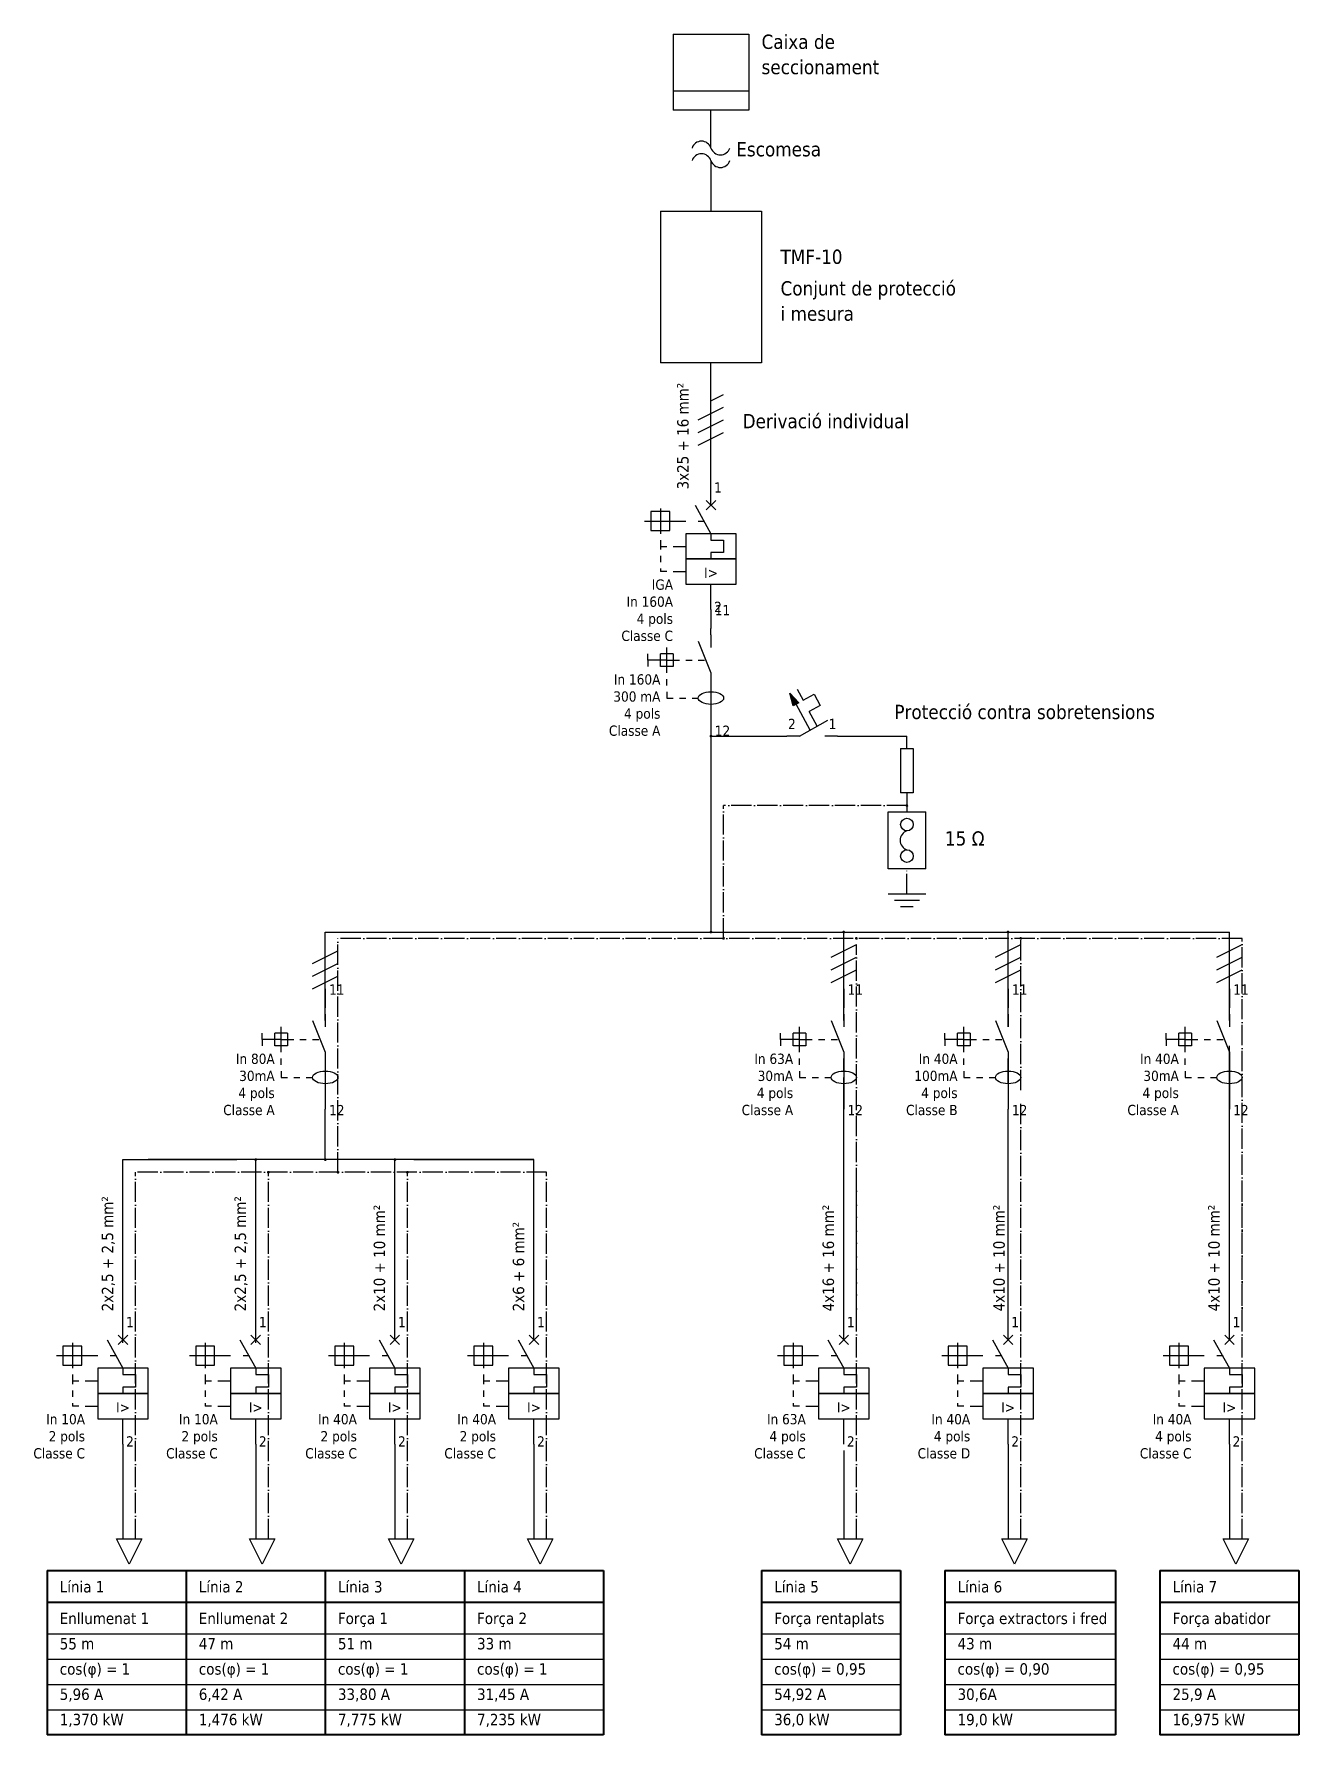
# Model space of a CAD drawing. Header units: millimetres. Extents: x 2792 to 4993, y 1483 to 2534.
# Drawn here: x 4005.6 to 4205.7, y 2265.5 to 2534.5 of the extents above; entities that cross this region are included whole.
import ezdxf
from ezdxf.enums import TextEntityAlignment as Align

# ---------------------------------------------------------------- set-up
doc = ezdxf.new("R2010")
doc.units = ezdxf.units.MM
doc.linetypes.add('EPL_DASHDOT', pattern=[1, 0.8, -0.1, 0, -0.1])
for name, color, linetype, lineweight in [('EPLAN100', 7, 'Continuous', 50), ('EPLAN108', 5, 'Continuous', 35), ('EPLAN300', 5, 'Continuous', 25), ('EPLAN304', 5, 'Continuous', 25), ('EPLAN311', 1, 'Continuous', 25), ('EPLAN420', 7, 'Continuous', 35), ('EPLAN500', 7, 'Continuous', 35), ('EPLAN501', 7, 'Continuous', 35), ('EPLAN502', 7, 'Continuous', 35), ('EPLAN503', 7, 'Continuous', 35)]:
    doc.layers.add(name, color=color, linetype=linetype, lineweight=lineweight)
doc.layers.get('0').off()
doc.styles.get("Standard").update_dxf_attribs({"font": 'arial.ttf'})
doc.styles.add('Tahoma', font='tahoma.ttf')

msp = doc.modelspace()

# ---------------------------------------------------------------- texts
at = {"layer": 'EPLAN108', "color": 5, "style": 'Tahoma'}
for s, height, p in [('Caixa de', 2.257, (4120.68, 2531.46)), ('seccionament', 2.2575, (4120.68, 2527.46)), ('Escomesa', 2.257, (4116.68, 2514.46)), ('TMF-10', 2.257, (4123.68, 2497.46)), ('Conjunt de protecció', 2.2575, (4123.68, 2492.46)), ('i mesura', 2.257, (4123.68, 2488.46)), ('Derivació individual', 2.2575, (4117.68, 2471.46)), ('Protecció contra sobretensions', 2.2575, (4141.68, 2425.46)), ('15 Ω', 2.257, (4149.68, 2405.46)), ('Línia 1', 1.806, (4009.68, 2287.46)), ('Línia 2', 1.806, (4031.68, 2287.46)), ('Línia 3', 1.806, (4053.68, 2287.46)), ('Línia 4', 1.806, (4075.68, 2287.46)), ('Línia 5', 1.806, (4122.68, 2287.46)), ('Línia 6', 1.806, (4151.68, 2287.46)), ('Línia 7', 1.806, (4185.68, 2287.46)), ('Enllumenat 1', 1.806, (4009.68, 2282.46)), ('Enllumenat 2', 1.806, (4031.68, 2282.46)), ('Força 1', 1.806, (4053.68, 2282.46)), ('Força 2', 1.806, (4075.68, 2282.46)), ('Força rentaplats', 1.806, (4122.68, 2282.46)), ('Força extractors i fred', 1.806, (4151.68, 2282.46)), ('Força abatidor', 1.806, (4185.68, 2282.46)), ('55 m', 1.806, (4009.68, 2278.46)), ('47 m', 1.806, (4031.68, 2278.46)), ('51 m', 1.806, (4053.68, 2278.46)), ('33 m', 1.806, (4075.68, 2278.46)), ('54 m', 1.806, (4122.68, 2278.46)), ('43 m', 1.806, (4151.68, 2278.46)), ('44 m', 1.806, (4185.68, 2278.46)), ('cos(φ) = 1 ', 1.806, (4009.68, 2274.46)), ('cos(φ) = 1 ', 1.806, (4031.68, 2274.46)), ('cos(φ) = 1 ', 1.806, (4053.68, 2274.46)), ('cos(φ) = 1 ', 1.806, (4075.68, 2274.46)), ('cos(φ) = 0,95 ', 1.806, (4122.68, 2274.46)), ('cos(φ) = 0,90', 1.806, (4151.68, 2274.46)), ('cos(φ) = 0,95 ', 1.806, (4185.68, 2274.46)), ('5,96 A', 1.806, (4009.68, 2270.46)), ('6,42 A', 1.806, (4031.68, 2270.46)), ('33,80 A', 1.806, (4053.68, 2270.46)), ('31,45 A', 1.806, (4075.68, 2270.46)), ('54,92 A', 1.806, (4122.68, 2270.46)), ('30,6A', 1.806, (4151.68, 2270.46)), ('25,9 A', 1.806, (4185.68, 2270.46)), ('1,370 kW', 1.806, (4009.68, 2266.46)), ('1,476 kW', 1.806, (4031.68, 2266.46)), ('7,775 kW', 1.806, (4053.68, 2266.46)), ('7,235 kW', 1.806, (4075.68, 2266.46)), ('36,0 kW', 1.806, (4122.68, 2266.46)), ('19,0 kW', 1.806, (4151.68, 2266.46)), ('16,975 kW', 1.806, (4185.68, 2266.46))]:
    msp.add_text(s, height=height, dxfattribs=at).set_placement(p, align=Align.BOTTOM_LEFT)
for s, p in [('3x25 + 16 mm²', (4109.68, 2462.46)), ('2x2,5 + 2,5 mm²', (4018.68, 2332.46)), ('2x2,5 + 2,5 mm²', (4039.68, 2332.46)), ('2x10 + 10 mm²', (4061.68, 2332.46)), ('4x16 + 16 mm²', (4132.68, 2332.46)), ('4x10 + 10 mm²', (4159.68, 2332.46)), ('4x10 + 10 mm²', (4193.68, 2332.46)), ('2x6 + 6 mm²', (4083.68, 2332.46))]:
    msp.add_text(s, height=1.806, rotation=90, dxfattribs=at).set_placement(p, align=Align.BOTTOM_LEFT)

# ---------------------------------------------------------------- blocks, each defined once
blk = doc.blocks.new('EPLSYM_LibraryIEC_symbol_Symbol1537_Variant0_Placement1')
at = {"layer": 'EPLAN300', "color": 5, "linetype": 'Continuous', "lineweight": 25, "ltscale": 4}
for p, q in [((0, 2.5), (0, 6)), ((-0.75, 1.75), (0.75, 3.25)), ((-0.75, 3.25), (0.75, 1.75)), ((-10.5, 0), (-4, 0)), ((-8, 2), (-8, -2)), ((-2.5, 2.5), (0, -2)), ((-2, 0), (-1, 0)), ((-8, -3), (-8, -4)), ((-8, -4), (-7, -4)), ((-8, -4), (-8, -4.5)), ((-6, -4), (-4, -4)), ((-8, -5.5), (-8, -6.5)), ((-8, -7.5), (-8, -8)), ((-7, -8), (-8, -8)), ((-6, -8), (-4, -8)), ((0, -14), (0, -10))]:
    blk.add_line(p, q, dxfattribs=at)
for points in [[(-9.5, -1.5), (-6.5, -1.5), (-6.5, 1.5), (-9.5, 1.5)], [(-4, -6), (4, -6), (4, -2), (-4, -2)], [(-4, -10), (4, -10), (4, -6), (-4, -6)]]:
    blk.add_lwpolyline(points, close=True, dxfattribs=at)
blk.add_lwpolyline([(0, -2), (0, -3), (2, -3), (2, -5), (0, -5), (0, -6)], dxfattribs=at)
at = {"color": 5}
blk.add_attdef('17_20029[1]', text='', height=1.1739, dxfattribs=at).set_placement((0.5, 6.7), align=Align.BOTTOM_LEFT)
at = {"color": 0}
blk.add_attdef('17_20028[1]', text='', height=1.6254, dxfattribs=at).set_placement((0.5, 4), align=Align.BOTTOM_LEFT)
at = {"color": 5}
blk.add_attdef('17_20010', text='', height=2.2575, dxfattribs=at).set_placement((-6, -9.4), align=Align.MIDDLE_RIGHT)
at = {"color": 0}
blk.add_attdef('17_20028[2]', text='', height=1.6254, dxfattribs=at).set_placement((0.5, -9.6), align=Align.TOP_LEFT)
at = {"color": 73}
blk.add_attdef('17_20300', text='', height=1.6254, dxfattribs=at).set_placement((-6, -12.4315), align=Align.MIDDLE_RIGHT)
at = {"color": 5}
blk.add_attdef('17_20029[2]', text='', height=1.1739, dxfattribs=at).set_placement((0.5, -11.76), align=Align.TOP_LEFT)
at = {"color": 0}
for tag, p in [('17_20027', (-6, -14.9695)), ('17_20901[1]', (-6, -17.5075)), ('17_20011', (-6, -20.0455)), ('17_20025', (-6, -22.5835)), ('17_20024', (-6, -25.1215))]:
    blk.add_attdef(tag, text='', height=1.6254, dxfattribs=at).set_placement(p, align=Align.MIDDLE_RIGHT)
at = {"color": 3}
blk.add_attdef('17_20201[1]', text='', height=1.6254, dxfattribs=at).set_placement((-6, -27.6595), align=Align.MIDDLE_RIGHT)
at = {"layer": 'EPLAN300', "color": 5, "style": 'Tahoma'}
blk.add_text('I>', height=1.6254, dxfattribs=at).set_placement((0, -8.18), align=Align.MIDDLE_CENTER)
blk = doc.blocks.new('EPLSYM_LibraryIEC_symbol_Symbol3614_Variant0_Placement1')
at = {"layer": 'EPLAN300', "color": 5, "linetype": 'Continuous', "lineweight": 25, "ltscale": 4}
for p, q in [((0, 8), (0, 5)), ((-2, 3), (0, -2)), ((0, 4), (0, 5)), ((-10, 0), (-10, 1)), ((-10, 0), (-10, -1)), ((-9, 0), (-10, 0)), ((-8, 0), (-9, 0)), ((-8, -1), (-8, 1)), ((-6, 1), (-8, 1)), ((-7, 0), (-8, 0)), ((-7, 1), (-7, 2)), ((-7, -1), (-7, 1)), ((-7, 0), (-6, 0)), ((-6, 1), (-6, -1)), ((-6, 0), (-5, 0)), ((-4, 0), (-3, 0)), ((-2, 0), (-1, 0)), ((-6, -1), (-8, -1)), ((-7, -2), (-7, -1)), ((-7, -4), (-7, -3)), ((-7, -5), (-7, -6)), ((0, -4), (0, -9)), ((-7, -6), (-6, -6)), ((-5, -6), (-4, -6)), ((-3, -6), (-2, -6)), ((0, -9), (0, -11))]:
    blk.add_line(p, q, dxfattribs=at)
at = {"layer": 'EPLAN300', "color": 5, "linetype": 'Continuous', "lineweight": 25}
for p, q in [((0, 4), (0, 2)), ((0, -2), (0, -4))]:
    blk.add_line(p, q, dxfattribs=at)
at = {"layer": 'EPLAN300', "color": 5, "linetype": 'Continuous', "lineweight": 25, "ltscale": 4}
blk.add_ellipse((0, -6), major_axis=(2, 0), ratio=0.5, start_param=-6.283185, end_param=0, dxfattribs=at)
at = {"color": 5}
blk.add_attdef('17_20029[1]', text='', height=1.17, dxfattribs=at).set_placement((0.6, 9.3), align=Align.BOTTOM_LEFT)
at = {"color": 0}
blk.add_attdef('17_20028[1]', text='', height=1.63, dxfattribs=at).set_placement((0.6, 6.6), align=Align.BOTTOM_LEFT)
at = {"color": 5}
blk.add_attdef('17_20010', text='', height=2.26, dxfattribs=at).set_placement((-8, -2.82), align=Align.MIDDLE_RIGHT)
at = {"color": 73}
blk.add_attdef('17_20300', text='', height=1.63, dxfattribs=at).set_placement((-8, -5.85), align=Align.MIDDLE_RIGHT)
at = {"color": 0}
for tag, p in [('17_20027', (-8, -8.39)), ('17_20901[1]', (-8, -10.93)), ('17_20011', (-8, -13.47)), ('17_20025', (-8, -16)), ('17_20024', (-8, -18.54))]:
    blk.add_attdef(tag, text='', height=1.63, dxfattribs=at).set_placement(p, align=Align.MIDDLE_RIGHT)
blk.add_attdef('17_20028[2]', text='', height=1.63, dxfattribs=at).set_placement((0.6, -7.68), align=Align.TOP_LEFT)
at = {"color": 5}
blk.add_attdef('17_20029[2]', text='', height=1.17, dxfattribs=at).set_placement((0.6, -9.84), align=Align.TOP_LEFT)
at = {"color": 3}
blk.add_attdef('17_20201[1]', text='', height=1.63, dxfattribs=at).set_placement((-8, -21.08), align=Align.MIDDLE_RIGHT)
blk = doc.blocks.new('EPLSYM_LibrarySPECIAL_Symbol4_Variant0_Placement2_3')
at = {"layer": 'EPLAN304', "color": 5, "linetype": 'Continuous', "lineweight": 25, "ltscale": 4}
blk.add_line((0, 0), (0, 29), dxfattribs=at)
at = {"color": 5}
for tag, p in [('17_20010', (0, 20.4)), ('17_20040', (0, 13.95)), ('17_20041', (0, 10.2)), ('17_20053', (0, 6.45)), ('17_20044', (0, 2.7))]:
    blk.add_attdef(tag, text='', height=2.26, dxfattribs=at).set_placement(p, align=Align.BOTTOM_RIGHT)
at = {"color": 73}
blk.add_attdef('17_20300', text='', height=1.63, dxfattribs=at).set_placement((0, 17.7), align=Align.BOTTOM_RIGHT)
at = {"color": 0}
blk.add_attdef('17_20011', text='', height=1.63, dxfattribs=at).set_placement((0, 0), align=Align.BOTTOM_RIGHT)
blk = doc.blocks.new('EPLSYM_LibrarySPECIAL_Symbol4_Variant0_Placement2_4')
at = {"layer": 'EPLAN304', "color": 5, "linetype": 'Continuous', "lineweight": 25, "ltscale": 4}
blk.add_line((0, 0), (18, 0), dxfattribs=at)
at = {"color": 5}
for tag, p in [('17_20010', (0, 20.4)), ('17_20040', (0, 13.95)), ('17_20041', (0, 10.2)), ('17_20053', (0, 6.45)), ('17_20044', (0, 2.7))]:
    blk.add_attdef(tag, text='', height=2.26, dxfattribs=at).set_placement(p, align=Align.BOTTOM_RIGHT)
at = {"color": 73}
blk.add_attdef('17_20300', text='', height=1.63, dxfattribs=at).set_placement((0, 17.7), align=Align.BOTTOM_RIGHT)
at = {"color": 0}
blk.add_attdef('17_20011', text='', height=1.63, dxfattribs=at).set_placement((0, 0), align=Align.BOTTOM_RIGHT)
blk = doc.blocks.new('EPLSYM_LibrarySPECIAL_Symbol4_Variant0_Placement2_5')
at = {"layer": 'EPLAN304', "color": 5, "linetype": 'Continuous', "lineweight": 25, "ltscale": 4}
blk.add_line((0, 0), (0, 8), dxfattribs=at)
at = {"color": 5}
for tag, p in [('17_20010', (0, 20.4)), ('17_20040', (0, 13.95)), ('17_20041', (0, 10.2)), ('17_20053', (0, 6.45)), ('17_20044', (0, 2.7))]:
    blk.add_attdef(tag, text='', height=2.26, dxfattribs=at).set_placement(p, align=Align.BOTTOM_RIGHT)
at = {"color": 73}
blk.add_attdef('17_20300', text='', height=1.63, dxfattribs=at).set_placement((0, 17.7), align=Align.BOTTOM_RIGHT)
at = {"color": 0}
blk.add_attdef('17_20011', text='', height=1.63, dxfattribs=at).set_placement((0, 0), align=Align.BOTTOM_RIGHT)
blk = doc.blocks.new('EPLSYM_LibrarySPECIAL_Symbol4_Variant0_Placement2_6')
at = {"layer": 'EPLAN304', "color": 5, "linetype": 'Continuous', "lineweight": 25, "ltscale": 4}
blk.add_line((0, 0), (0, 29), dxfattribs=at)
at = {"color": 5}
for tag, p in [('17_20010', (0, 20.4)), ('17_20040', (0, 13.95)), ('17_20041', (0, 10.2)), ('17_20053', (0, 6.45)), ('17_20044', (0, 2.7))]:
    blk.add_attdef(tag, text='', height=2.26, dxfattribs=at).set_placement(p, align=Align.BOTTOM_RIGHT)
at = {"color": 73}
blk.add_attdef('17_20300', text='', height=1.63, dxfattribs=at).set_placement((0, 17.7), align=Align.BOTTOM_RIGHT)
at = {"color": 0}
blk.add_attdef('17_20011', text='', height=1.63, dxfattribs=at).set_placement((0, 0), align=Align.BOTTOM_RIGHT)
blk = doc.blocks.new('EPLSYM_LibrarySPECIAL_Symbol4_Variant0_Placement2_7')
at = {"layer": 'EPLAN304', "color": 5, "linetype": 'Continuous', "lineweight": 25, "ltscale": 4}
blk.add_line((5, 0), (0, 0), dxfattribs=at)
at = {"color": 5}
for tag, p in [('17_20010', (0, 20.4)), ('17_20040', (0, 13.95)), ('17_20041', (0, 10.2)), ('17_20053', (0, 6.45)), ('17_20044', (0, 2.7))]:
    blk.add_attdef(tag, text='', height=2.26, dxfattribs=at).set_placement(p, align=Align.BOTTOM_RIGHT)
at = {"color": 73}
blk.add_attdef('17_20300', text='', height=1.63, dxfattribs=at).set_placement((0, 17.7), align=Align.BOTTOM_RIGHT)
at = {"color": 0}
blk.add_attdef('17_20011', text='', height=1.63, dxfattribs=at).set_placement((0, 0), align=Align.BOTTOM_RIGHT)
blk = doc.blocks.new('EPLSYM_LibrarySPECIAL_Symbol4_Variant0_Placement2_8')
at = {"layer": 'EPLAN304', "color": 5, "linetype": 'Continuous', "lineweight": 25, "ltscale": 4}
blk.add_line((0, 0), (0, 25), dxfattribs=at)
at = {"color": 5}
for tag, p in [('17_20010', (0, 20.4)), ('17_20040', (0, 13.95)), ('17_20041', (0, 10.2)), ('17_20053', (0, 6.45)), ('17_20044', (0, 2.7))]:
    blk.add_attdef(tag, text='', height=2.26, dxfattribs=at).set_placement(p, align=Align.BOTTOM_RIGHT)
at = {"color": 73}
blk.add_attdef('17_20300', text='', height=1.63, dxfattribs=at).set_placement((0, 17.7), align=Align.BOTTOM_RIGHT)
at = {"color": 0}
blk.add_attdef('17_20011', text='', height=1.63, dxfattribs=at).set_placement((0, 0), align=Align.BOTTOM_RIGHT)
blk = doc.blocks.new('EPLSYM_LibrarySPECIAL_Symbol4_Variant0_Placement2_9')
at = {"layer": 'EPLAN304', "color": 5, "linetype": 'Continuous', "lineweight": 25, "ltscale": 4}
blk.add_line((23, 0), (0, 0), dxfattribs=at)
at = {"color": 5}
for tag, p in [('17_20010', (0, 20.4)), ('17_20040', (0, 13.95)), ('17_20041', (0, 10.2)), ('17_20053', (0, 6.45)), ('17_20044', (0, 2.7))]:
    blk.add_attdef(tag, text='', height=2.26, dxfattribs=at).set_placement(p, align=Align.BOTTOM_RIGHT)
at = {"color": 73}
blk.add_attdef('17_20300', text='', height=1.63, dxfattribs=at).set_placement((0, 17.7), align=Align.BOTTOM_RIGHT)
at = {"color": 0}
blk.add_attdef('17_20011', text='', height=1.63, dxfattribs=at).set_placement((0, 0), align=Align.BOTTOM_RIGHT)
blk = doc.blocks.new('EPLSYM_LibrarySPECIAL_Symbol4_Variant0_Placement2_10')
at = {"layer": 'EPLAN304', "color": 5, "linetype": 'Continuous', "lineweight": 25, "ltscale": 4}
blk.add_line((0, 0), (0, 25), dxfattribs=at)
at = {"color": 5}
for tag, p in [('17_20010', (0, 20.4)), ('17_20040', (0, 13.95)), ('17_20041', (0, 10.2)), ('17_20053', (0, 6.45)), ('17_20044', (0, 2.7))]:
    blk.add_attdef(tag, text='', height=2.26, dxfattribs=at).set_placement(p, align=Align.BOTTOM_RIGHT)
at = {"color": 73}
blk.add_attdef('17_20300', text='', height=1.63, dxfattribs=at).set_placement((0, 17.7), align=Align.BOTTOM_RIGHT)
at = {"color": 0}
blk.add_attdef('17_20011', text='', height=1.63, dxfattribs=at).set_placement((0, 0), align=Align.BOTTOM_RIGHT)
blk = doc.blocks.new('EPLSYM_LibrarySPECIAL_Symbol4_Variant0_Placement2_11')
at = {"layer": 'EPLAN304', "color": 5, "linetype": 'Continuous', "lineweight": 25, "ltscale": 4}
blk.add_line((24, 0), (0, 0), dxfattribs=at)
at = {"color": 5}
for tag, p in [('17_20010', (0, 20.4)), ('17_20040', (0, 13.95)), ('17_20041', (0, 10.2)), ('17_20053', (0, 6.45)), ('17_20044', (0, 2.7))]:
    blk.add_attdef(tag, text='', height=2.26, dxfattribs=at).set_placement(p, align=Align.BOTTOM_RIGHT)
at = {"color": 73}
blk.add_attdef('17_20300', text='', height=1.63, dxfattribs=at).set_placement((0, 17.7), align=Align.BOTTOM_RIGHT)
at = {"color": 0}
blk.add_attdef('17_20011', text='', height=1.63, dxfattribs=at).set_placement((0, 0), align=Align.BOTTOM_RIGHT)
blk = doc.blocks.new('EPLSYM_LibrarySPECIAL_Symbol4_Variant0_Placement2_12')
at = {"layer": 'EPLAN304', "color": 5, "linetype": 'Continuous', "lineweight": 25, "ltscale": 4}
blk.add_line((0, 0), (1, 0), dxfattribs=at)
at = {"color": 5}
for tag, p in [('17_20010', (0, 20.4)), ('17_20040', (0, 13.95)), ('17_20041', (0, 10.2)), ('17_20053', (0, 6.45)), ('17_20044', (0, 2.7))]:
    blk.add_attdef(tag, text='', height=2.26, dxfattribs=at).set_placement(p, align=Align.BOTTOM_RIGHT)
at = {"color": 73}
blk.add_attdef('17_20300', text='', height=1.63, dxfattribs=at).set_placement((0, 17.7), align=Align.BOTTOM_RIGHT)
at = {"color": 0}
blk.add_attdef('17_20011', text='', height=1.63, dxfattribs=at).set_placement((0, 0), align=Align.BOTTOM_RIGHT)
blk = doc.blocks.new('EPLSYM_LibrarySPECIAL_Symbol4_Variant0_Placement2_13')
at = {"layer": 'EPLAN304', "color": 5, "linetype": 'Continuous', "lineweight": 25, "ltscale": 4}
blk.add_line((24, 0), (0, 0), dxfattribs=at)
at = {"color": 5}
for tag, p in [('17_20010', (0, 20.4)), ('17_20040', (0, 13.95)), ('17_20041', (0, 10.2)), ('17_20053', (0, 6.45)), ('17_20044', (0, 2.7))]:
    blk.add_attdef(tag, text='', height=2.26, dxfattribs=at).set_placement(p, align=Align.BOTTOM_RIGHT)
at = {"color": 73}
blk.add_attdef('17_20300', text='', height=1.63, dxfattribs=at).set_placement((0, 17.7), align=Align.BOTTOM_RIGHT)
at = {"color": 0}
blk.add_attdef('17_20011', text='', height=1.63, dxfattribs=at).set_placement((0, 0), align=Align.BOTTOM_RIGHT)
blk = doc.blocks.new('EPLSYM_LibrarySPECIAL_Symbol4_Variant0_Placement2_14')
at = {"layer": 'EPLAN304', "color": 5, "linetype": 'Continuous', "lineweight": 25, "ltscale": 4}
blk.add_line((0, 0), (0, 38), dxfattribs=at)
at = {"color": 5}
for tag, p in [('17_20010', (0, 20.4)), ('17_20040', (0, 13.95)), ('17_20041', (0, 10.2)), ('17_20053', (0, 6.45)), ('17_20044', (0, 2.7))]:
    blk.add_attdef(tag, text='', height=2.26, dxfattribs=at).set_placement(p, align=Align.BOTTOM_RIGHT)
at = {"color": 73}
blk.add_attdef('17_20300', text='', height=1.63, dxfattribs=at).set_placement((0, 17.7), align=Align.BOTTOM_RIGHT)
at = {"color": 0}
blk.add_attdef('17_20011', text='', height=1.63, dxfattribs=at).set_placement((0, 0), align=Align.BOTTOM_RIGHT)
blk = doc.blocks.new('EPLSYM_LibrarySPECIAL_Symbol4_Variant0_Placement2_15')
at = {"layer": 'EPLAN304', "color": 5, "linetype": 'Continuous', "lineweight": 25, "ltscale": 4}
blk.add_line((0, 0), (0, 36), dxfattribs=at)
at = {"color": 5}
for tag, p in [('17_20010', (0, 20.4)), ('17_20040', (0, 13.95)), ('17_20041', (0, 10.2)), ('17_20053', (0, 6.45)), ('17_20044', (0, 2.7))]:
    blk.add_attdef(tag, text='', height=2.26, dxfattribs=at).set_placement(p, align=Align.BOTTOM_RIGHT)
at = {"color": 73}
blk.add_attdef('17_20300', text='', height=1.63, dxfattribs=at).set_placement((0, 17.7), align=Align.BOTTOM_RIGHT)
at = {"color": 0}
blk.add_attdef('17_20011', text='', height=1.63, dxfattribs=at).set_placement((0, 0), align=Align.BOTTOM_RIGHT)
blk = doc.blocks.new('EPLSYM_LibrarySPECIAL_Symbol4_Variant0_Placement2_16')
at = {"layer": 'EPLAN304', "color": 5, "linetype": 'Continuous', "lineweight": 25, "ltscale": 4}
blk.add_line((24, 0), (0, 0), dxfattribs=at)
at = {"color": 5}
for tag, p in [('17_20010', (0, 20.4)), ('17_20040', (0, 13.95)), ('17_20041', (0, 10.2)), ('17_20053', (0, 6.45)), ('17_20044', (0, 2.7))]:
    blk.add_attdef(tag, text='', height=2.26, dxfattribs=at).set_placement(p, align=Align.BOTTOM_RIGHT)
at = {"color": 73}
blk.add_attdef('17_20300', text='', height=1.63, dxfattribs=at).set_placement((0, 17.7), align=Align.BOTTOM_RIGHT)
at = {"color": 0}
blk.add_attdef('17_20011', text='', height=1.63, dxfattribs=at).set_placement((0, 0), align=Align.BOTTOM_RIGHT)
blk = doc.blocks.new('EPLSYM_LibrarySPECIAL_Symbol4_Variant0_Placement2_17')
at = {"layer": 'EPLAN304', "color": 5, "linetype": 'Continuous', "lineweight": 25, "ltscale": 4}
blk.add_line((0, 0), (0, 14), dxfattribs=at)
at = {"color": 5}
for tag, p in [('17_20010', (0, 20.4)), ('17_20040', (0, 13.95)), ('17_20041', (0, 10.2)), ('17_20053', (0, 6.45)), ('17_20044', (0, 2.7))]:
    blk.add_attdef(tag, text='', height=2.26, dxfattribs=at).set_placement(p, align=Align.BOTTOM_RIGHT)
at = {"color": 73}
blk.add_attdef('17_20300', text='', height=1.63, dxfattribs=at).set_placement((0, 17.7), align=Align.BOTTOM_RIGHT)
at = {"color": 0}
blk.add_attdef('17_20011', text='', height=1.63, dxfattribs=at).set_placement((0, 0), align=Align.BOTTOM_RIGHT)
blk = doc.blocks.new('EPLSYM_LibrarySPECIAL_Symbol4_Variant0_Placement2_18')
at = {"layer": 'EPLAN304', "color": 5, "linetype": 'Continuous', "lineweight": 25, "ltscale": 4}
blk.add_line((0, 0), (143, 0), dxfattribs=at)
at = {"color": 5}
for tag, p in [('17_20010', (0, 20.4)), ('17_20040', (0, 13.95)), ('17_20041', (0, 10.2)), ('17_20053', (0, 6.45)), ('17_20044', (0, 2.7))]:
    blk.add_attdef(tag, text='', height=2.26, dxfattribs=at).set_placement(p, align=Align.BOTTOM_RIGHT)
at = {"color": 73}
blk.add_attdef('17_20300', text='', height=1.63, dxfattribs=at).set_placement((0, 17.7), align=Align.BOTTOM_RIGHT)
at = {"color": 0}
blk.add_attdef('17_20011', text='', height=1.63, dxfattribs=at).set_placement((0, 0), align=Align.BOTTOM_RIGHT)
blk = doc.blocks.new('EPLSYM_LibrarySPECIAL_Symbol4_Variant0_Placement2_19')
at = {"layer": 'EPLAN304', "color": 5, "linetype": 'Continuous', "lineweight": 25, "ltscale": 4}
blk.add_line((0, 0), (0, 6), dxfattribs=at)
at = {"color": 5}
for tag, p in [('17_20010', (0, 20.4)), ('17_20040', (0, 13.95)), ('17_20041', (0, 10.2)), ('17_20053', (0, 6.45)), ('17_20044', (0, 2.7))]:
    blk.add_attdef(tag, text='', height=2.26, dxfattribs=at).set_placement(p, align=Align.BOTTOM_RIGHT)
at = {"color": 73}
blk.add_attdef('17_20300', text='', height=1.63, dxfattribs=at).set_placement((0, 17.7), align=Align.BOTTOM_RIGHT)
at = {"color": 0}
blk.add_attdef('17_20011', text='', height=1.63, dxfattribs=at).set_placement((0, 0), align=Align.BOTTOM_RIGHT)
blk = doc.blocks.new('EPLSYM_LibrarySPECIAL_Symbol4_Variant0_Placement2_20')
at = {"layer": 'EPLAN304', "color": 5, "linetype": 'Continuous', "lineweight": 25, "ltscale": 4}
blk.add_line((0, 0), (0, -4), dxfattribs=at)
at = {"color": 5}
for tag, p in [('17_20010', (0, 20.4)), ('17_20040', (0, 13.95)), ('17_20041', (0, 10.2)), ('17_20053', (0, 6.45)), ('17_20044', (0, 2.7))]:
    blk.add_attdef(tag, text='', height=2.26, dxfattribs=at).set_placement(p, align=Align.BOTTOM_RIGHT)
at = {"color": 73}
blk.add_attdef('17_20300', text='', height=1.63, dxfattribs=at).set_placement((0, 17.7), align=Align.BOTTOM_RIGHT)
at = {"color": 0}
blk.add_attdef('17_20011', text='', height=1.63, dxfattribs=at).set_placement((0, 0), align=Align.BOTTOM_RIGHT)
blk = doc.blocks.new('EPLSYM_LibrarySPECIAL_Symbol4_Variant0_Placement2_21')
at = {"layer": 'EPLAN304', "color": 5, "linetype": 'Continuous', "lineweight": 25, "ltscale": 4}
blk.add_line((0, 0), (0, 19), dxfattribs=at)
at = {"color": 5}
for tag, p in [('17_20010', (0, 20.4)), ('17_20040', (0, 13.95)), ('17_20041', (0, 10.2)), ('17_20053', (0, 6.45)), ('17_20044', (0, 2.7))]:
    blk.add_attdef(tag, text='', height=2.26, dxfattribs=at).set_placement(p, align=Align.BOTTOM_RIGHT)
at = {"color": 73}
blk.add_attdef('17_20300', text='', height=1.63, dxfattribs=at).set_placement((0, 17.7), align=Align.BOTTOM_RIGHT)
at = {"color": 0}
blk.add_attdef('17_20011', text='', height=1.63, dxfattribs=at).set_placement((0, 0), align=Align.BOTTOM_RIGHT)
blk = doc.blocks.new('EPLSYM_LibrarySPECIAL_Symbol4_Variant0_Placement2_22')
at = {"layer": 'EPLAN304', "color": 5, "linetype": 'Continuous', "lineweight": 25, "ltscale": 4}
blk.add_line((0, 0), (0, 9), dxfattribs=at)
at = {"color": 5}
for tag, p in [('17_20010', (0, 20.4)), ('17_20040', (0, 13.95)), ('17_20041', (0, 10.2)), ('17_20053', (0, 6.45)), ('17_20044', (0, 2.7))]:
    blk.add_attdef(tag, text='', height=2.26, dxfattribs=at).set_placement(p, align=Align.BOTTOM_RIGHT)
at = {"color": 73}
blk.add_attdef('17_20300', text='', height=1.63, dxfattribs=at).set_placement((0, 17.7), align=Align.BOTTOM_RIGHT)
at = {"color": 0}
blk.add_attdef('17_20011', text='', height=1.63, dxfattribs=at).set_placement((0, 0), align=Align.BOTTOM_RIGHT)
blk = doc.blocks.new('EPLSYM_LibrarySPECIAL_Symbol4_Variant0_Placement2_23')
at = {"layer": 'EPLAN304', "color": 5, "linetype": 'Continuous', "lineweight": 25, "ltscale": 4}
blk.add_line((0, 0), (0, 8), dxfattribs=at)
at = {"color": 5}
for tag, p in [('17_20010', (0, 20.4)), ('17_20040', (0, 13.95)), ('17_20041', (0, 10.2)), ('17_20053', (0, 6.45)), ('17_20044', (0, 2.7))]:
    blk.add_attdef(tag, text='', height=2.26, dxfattribs=at).set_placement(p, align=Align.BOTTOM_RIGHT)
at = {"color": 73}
blk.add_attdef('17_20300', text='', height=1.63, dxfattribs=at).set_placement((0, 17.7), align=Align.BOTTOM_RIGHT)
at = {"color": 0}
blk.add_attdef('17_20011', text='', height=1.63, dxfattribs=at).set_placement((0, 0), align=Align.BOTTOM_RIGHT)
blk = doc.blocks.new('EPLSYM_LibrarySPECIAL_Symbol4_Variant0_Placement2_24')
at = {"layer": 'EPLAN304', "color": 5, "linetype": 'Continuous', "lineweight": 25, "ltscale": 4}
blk.add_line((0, 0), (0, 14), dxfattribs=at)
at = {"color": 5}
for tag, p in [('17_20010', (0, 20.4)), ('17_20040', (0, 13.95)), ('17_20041', (0, 10.2)), ('17_20053', (0, 6.45)), ('17_20044', (0, 2.7))]:
    blk.add_attdef(tag, text='', height=2.26, dxfattribs=at).set_placement(p, align=Align.BOTTOM_RIGHT)
at = {"color": 73}
blk.add_attdef('17_20300', text='', height=1.63, dxfattribs=at).set_placement((0, 17.7), align=Align.BOTTOM_RIGHT)
at = {"color": 0}
blk.add_attdef('17_20011', text='', height=1.63, dxfattribs=at).set_placement((0, 0), align=Align.BOTTOM_RIGHT)
blk = doc.blocks.new('EPLSYM_LibrarySPECIAL_Symbol4_Variant0_Placement2_25')
at = {"layer": 'EPLAN304', "color": 5, "linetype": 'Continuous', "lineweight": 25, "ltscale": 4}
blk.add_line((0, 0), (0, 6), dxfattribs=at)
at = {"color": 5}
for tag, p in [('17_20010', (0, 20.4)), ('17_20040', (0, 13.95)), ('17_20041', (0, 10.2)), ('17_20053', (0, 6.45)), ('17_20044', (0, 2.7))]:
    blk.add_attdef(tag, text='', height=2.26, dxfattribs=at).set_placement(p, align=Align.BOTTOM_RIGHT)
at = {"color": 73}
blk.add_attdef('17_20300', text='', height=1.63, dxfattribs=at).set_placement((0, 17.7), align=Align.BOTTOM_RIGHT)
at = {"color": 0}
blk.add_attdef('17_20011', text='', height=1.63, dxfattribs=at).set_placement((0, 0), align=Align.BOTTOM_RIGHT)
blk = doc.blocks.new('EPLSYM_LibrarySPECIAL_Symbol4_Variant0_Placement2_26')
at = {"layer": 'EPLAN304', "color": 5, "linetype": 'Continuous', "lineweight": 25, "ltscale": 4}
blk.add_line((0, 0), (32, 0), dxfattribs=at)
at = {"color": 5}
for tag, p in [('17_20010', (0, 20.4)), ('17_20040', (0, 13.95)), ('17_20041', (0, 10.2)), ('17_20053', (0, 6.45)), ('17_20044', (0, 2.7))]:
    blk.add_attdef(tag, text='', height=2.26, dxfattribs=at).set_placement(p, align=Align.BOTTOM_RIGHT)
at = {"color": 73}
blk.add_attdef('17_20300', text='', height=1.63, dxfattribs=at).set_placement((0, 17.7), align=Align.BOTTOM_RIGHT)
at = {"color": 0}
blk.add_attdef('17_20011', text='', height=1.63, dxfattribs=at).set_placement((0, 0), align=Align.BOTTOM_RIGHT)
blk = doc.blocks.new('EPLSYM_LibrarySPECIAL_Symbol4_Variant0_Placement2_27')
at = {"layer": 'EPLAN304', "color": 5, "linetype": 'Continuous', "lineweight": 25, "ltscale": 4}
blk.add_line((0, 0), (19, 0), dxfattribs=at)
at = {"color": 5}
for tag, p in [('17_20010', (0, 20.4)), ('17_20040', (0, 13.95)), ('17_20041', (0, 10.2)), ('17_20053', (0, 6.45)), ('17_20044', (0, 2.7))]:
    blk.add_attdef(tag, text='', height=2.26, dxfattribs=at).set_placement(p, align=Align.BOTTOM_RIGHT)
at = {"color": 73}
blk.add_attdef('17_20300', text='', height=1.63, dxfattribs=at).set_placement((0, 17.7), align=Align.BOTTOM_RIGHT)
at = {"color": 0}
blk.add_attdef('17_20011', text='', height=1.63, dxfattribs=at).set_placement((0, 0), align=Align.BOTTOM_RIGHT)
blk = doc.blocks.new('EPLSYM_LibrarySPECIAL_Symbol4_Variant0_Placement2_28')
at = {"layer": 'EPLAN304', "color": 5, "linetype": 'Continuous', "lineweight": 25, "ltscale": 4}
blk.add_line((0, 0), (0, 6), dxfattribs=at)
at = {"color": 5}
for tag, p in [('17_20010', (0, 20.4)), ('17_20040', (0, 13.95)), ('17_20041', (0, 10.2)), ('17_20053', (0, 6.45)), ('17_20044', (0, 2.7))]:
    blk.add_attdef(tag, text='', height=2.26, dxfattribs=at).set_placement(p, align=Align.BOTTOM_RIGHT)
at = {"color": 73}
blk.add_attdef('17_20300', text='', height=1.63, dxfattribs=at).set_placement((0, 17.7), align=Align.BOTTOM_RIGHT)
at = {"color": 0}
blk.add_attdef('17_20011', text='', height=1.63, dxfattribs=at).set_placement((0, 0), align=Align.BOTTOM_RIGHT)
blk = doc.blocks.new('EPLSYM_LibrarySPECIAL_Symbol4_Variant0_Placement2_29')
at = {"layer": 'EPLAN304', "color": 5, "linetype": 'Continuous', "lineweight": 25, "ltscale": 4}
blk.add_line((0, 0), (0, 7), dxfattribs=at)
at = {"color": 5}
for tag, p in [('17_20010', (0, 20.4)), ('17_20040', (0, 13.95)), ('17_20041', (0, 10.2)), ('17_20053', (0, 6.45)), ('17_20044', (0, 2.7))]:
    blk.add_attdef(tag, text='', height=2.26, dxfattribs=at).set_placement(p, align=Align.BOTTOM_RIGHT)
at = {"color": 73}
blk.add_attdef('17_20300', text='', height=1.63, dxfattribs=at).set_placement((0, 17.7), align=Align.BOTTOM_RIGHT)
at = {"color": 0}
blk.add_attdef('17_20011', text='', height=1.63, dxfattribs=at).set_placement((0, 0), align=Align.BOTTOM_RIGHT)
blk = doc.blocks.new('EPLSYM_LibrarySPECIAL_Symbol4_Variant0_Placement2_30')
at = {"layer": 'EPLAN304', "color": 5, "linetype": 'Continuous', "lineweight": 25, "ltscale": 4}
blk.add_line((0, 0), (0, 7), dxfattribs=at)
at = {"color": 5}
for tag, p in [('17_20010', (0, 20.4)), ('17_20040', (0, 13.95)), ('17_20041', (0, 10.2)), ('17_20053', (0, 6.45)), ('17_20044', (0, 2.7))]:
    blk.add_attdef(tag, text='', height=2.26, dxfattribs=at).set_placement(p, align=Align.BOTTOM_RIGHT)
at = {"color": 73}
blk.add_attdef('17_20300', text='', height=1.63, dxfattribs=at).set_placement((0, 17.7), align=Align.BOTTOM_RIGHT)
at = {"color": 0}
blk.add_attdef('17_20011', text='', height=1.63, dxfattribs=at).set_placement((0, 0), align=Align.BOTTOM_RIGHT)
blk = doc.blocks.new('EPLSYM_LibrarySPECIAL_Symbol4_Variant0_Placement2_31')
at = {"layer": 'EPLAN304', "color": 5, "linetype": 'Continuous', "lineweight": 25, "ltscale": 4}
blk.add_line((0, 0), (0, 2), dxfattribs=at)
at = {"color": 5}
for tag, p in [('17_20010', (0, 20.4)), ('17_20040', (0, 13.95)), ('17_20041', (0, 10.2)), ('17_20053', (0, 6.45)), ('17_20044', (0, 2.7))]:
    blk.add_attdef(tag, text='', height=2.26, dxfattribs=at).set_placement(p, align=Align.BOTTOM_RIGHT)
at = {"color": 73}
blk.add_attdef('17_20300', text='', height=1.63, dxfattribs=at).set_placement((0, 17.7), align=Align.BOTTOM_RIGHT)
at = {"color": 0}
blk.add_attdef('17_20011', text='', height=1.63, dxfattribs=at).set_placement((0, 0), align=Align.BOTTOM_RIGHT)
blk = doc.blocks.new('EPLSYM_LibrarySPECIAL_Symbol4_Variant0_Placement2_32')
at = {"layer": 'EPLAN304', "color": 5, "linetype": 'Continuous', "lineweight": 25, "ltscale": 4}
blk.add_line((0, 0), (0, 4), dxfattribs=at)
at = {"color": 5}
for tag, p in [('17_20010', (0, 20.4)), ('17_20040', (0, 13.95)), ('17_20041', (0, 10.2)), ('17_20053', (0, 6.45)), ('17_20044', (0, 2.7))]:
    blk.add_attdef(tag, text='', height=2.26, dxfattribs=at).set_placement(p, align=Align.BOTTOM_RIGHT)
at = {"color": 73}
blk.add_attdef('17_20300', text='', height=1.63, dxfattribs=at).set_placement((0, 17.7), align=Align.BOTTOM_RIGHT)
at = {"color": 0}
blk.add_attdef('17_20011', text='', height=1.63, dxfattribs=at).set_placement((0, 0), align=Align.BOTTOM_RIGHT)
blk = doc.blocks.new('EPLSYM_LibrarySPECIAL_Symbol4_Variant0_Placement2_33')
at = {"layer": 'EPLAN304', "color": 5, "linetype": 'Continuous', "lineweight": 25, "ltscale": 4}
blk.add_line((0, 0), (0, -15), dxfattribs=at)
at = {"color": 5}
for tag, p in [('17_20010', (0, 20.4)), ('17_20040', (0, 13.95)), ('17_20041', (0, 10.2)), ('17_20053', (0, 6.45)), ('17_20044', (0, 2.7))]:
    blk.add_attdef(tag, text='', height=2.26, dxfattribs=at).set_placement(p, align=Align.BOTTOM_RIGHT)
at = {"color": 73}
blk.add_attdef('17_20300', text='', height=1.63, dxfattribs=at).set_placement((0, 17.7), align=Align.BOTTOM_RIGHT)
at = {"color": 0}
blk.add_attdef('17_20011', text='', height=1.63, dxfattribs=at).set_placement((0, 0), align=Align.BOTTOM_RIGHT)
blk = doc.blocks.new('EPLSYM_LibrarySPECIAL_Symbol4_Variant0_Placement2_34')
at = {"layer": 'EPLAN304', "color": 5, "linetype": 'Continuous', "lineweight": 25, "ltscale": 4}
blk.add_line((0, 0), (0, -15), dxfattribs=at)
at = {"color": 5}
for tag, p in [('17_20010', (0, 20.4)), ('17_20040', (0, 13.95)), ('17_20041', (0, 10.2)), ('17_20053', (0, 6.45)), ('17_20044', (0, 2.7))]:
    blk.add_attdef(tag, text='', height=2.26, dxfattribs=at).set_placement(p, align=Align.BOTTOM_RIGHT)
at = {"color": 73}
blk.add_attdef('17_20300', text='', height=1.63, dxfattribs=at).set_placement((0, 17.7), align=Align.BOTTOM_RIGHT)
at = {"color": 0}
blk.add_attdef('17_20011', text='', height=1.63, dxfattribs=at).set_placement((0, 0), align=Align.BOTTOM_RIGHT)
blk = doc.blocks.new('EPLSYM_LibrarySPECIAL_Symbol4_Variant0_Placement2_35')
at = {"layer": 'EPLAN304', "color": 5, "linetype": 'Continuous', "lineweight": 25, "ltscale": 4}
blk.add_line((0, 0), (0, -15), dxfattribs=at)
at = {"color": 5}
for tag, p in [('17_20010', (0, 20.4)), ('17_20040', (0, 13.95)), ('17_20041', (0, 10.2)), ('17_20053', (0, 6.45)), ('17_20044', (0, 2.7))]:
    blk.add_attdef(tag, text='', height=2.26, dxfattribs=at).set_placement(p, align=Align.BOTTOM_RIGHT)
at = {"color": 73}
blk.add_attdef('17_20300', text='', height=1.63, dxfattribs=at).set_placement((0, 17.7), align=Align.BOTTOM_RIGHT)
at = {"color": 0}
blk.add_attdef('17_20011', text='', height=1.63, dxfattribs=at).set_placement((0, 0), align=Align.BOTTOM_RIGHT)
blk = doc.blocks.new('EPLSYM_LibrarySPECIAL_Symbol4_Variant0_Placement2_36')
at = {"layer": 'EPLAN304', "color": 5, "linetype": 'Continuous', "lineweight": 25, "ltscale": 4}
blk.add_line((0, 0), (0, -15), dxfattribs=at)
at = {"color": 5}
for tag, p in [('17_20010', (0, 20.4)), ('17_20040', (0, 13.95)), ('17_20041', (0, 10.2)), ('17_20053', (0, 6.45)), ('17_20044', (0, 2.7))]:
    blk.add_attdef(tag, text='', height=2.26, dxfattribs=at).set_placement(p, align=Align.BOTTOM_RIGHT)
at = {"color": 73}
blk.add_attdef('17_20300', text='', height=1.63, dxfattribs=at).set_placement((0, 17.7), align=Align.BOTTOM_RIGHT)
at = {"color": 0}
blk.add_attdef('17_20011', text='', height=1.63, dxfattribs=at).set_placement((0, 0), align=Align.BOTTOM_RIGHT)
blk = doc.blocks.new('EPLSYM_LibrarySPECIAL_Symbol4_Variant0_Placement2_37')
at = {"layer": 'EPLAN304', "color": 5, "linetype": 'Continuous', "lineweight": 25, "ltscale": 4}
blk.add_line((0, 0), (0, -14), dxfattribs=at)
at = {"color": 5}
for tag, p in [('17_20010', (0, 20.4)), ('17_20040', (0, 13.95)), ('17_20041', (0, 10.2)), ('17_20053', (0, 6.45)), ('17_20044', (0, 2.7))]:
    blk.add_attdef(tag, text='', height=2.26, dxfattribs=at).set_placement(p, align=Align.BOTTOM_RIGHT)
at = {"color": 73}
blk.add_attdef('17_20300', text='', height=1.63, dxfattribs=at).set_placement((0, 17.7), align=Align.BOTTOM_RIGHT)
at = {"color": 0}
blk.add_attdef('17_20011', text='', height=1.63, dxfattribs=at).set_placement((0, 0), align=Align.BOTTOM_RIGHT)
blk = doc.blocks.new('EPLSYM_LibrarySPECIAL_Symbol4_Variant0_Placement2_38')
at = {"layer": 'EPLAN304', "color": 5, "linetype": 'Continuous', "lineweight": 25, "ltscale": 4}
blk.add_line((0, 0), (0, -15), dxfattribs=at)
at = {"color": 5}
for tag, p in [('17_20010', (0, 20.4)), ('17_20040', (0, 13.95)), ('17_20041', (0, 10.2)), ('17_20053', (0, 6.45)), ('17_20044', (0, 2.7))]:
    blk.add_attdef(tag, text='', height=2.26, dxfattribs=at).set_placement(p, align=Align.BOTTOM_RIGHT)
at = {"color": 73}
blk.add_attdef('17_20300', text='', height=1.63, dxfattribs=at).set_placement((0, 17.7), align=Align.BOTTOM_RIGHT)
at = {"color": 0}
blk.add_attdef('17_20011', text='', height=1.63, dxfattribs=at).set_placement((0, 0), align=Align.BOTTOM_RIGHT)
blk = doc.blocks.new('EPLSYM_LibrarySPECIAL_Symbol4_Variant0_Placement2_39')
at = {"layer": 'EPLAN304', "color": 5, "linetype": 'Continuous', "lineweight": 25, "ltscale": 4}
blk.add_line((0, 0), (0, -15), dxfattribs=at)
at = {"color": 5}
for tag, p in [('17_20010', (0, 20.4)), ('17_20040', (0, 13.95)), ('17_20041', (0, 10.2)), ('17_20053', (0, 6.45)), ('17_20044', (0, 2.7))]:
    blk.add_attdef(tag, text='', height=2.26, dxfattribs=at).set_placement(p, align=Align.BOTTOM_RIGHT)
at = {"color": 73}
blk.add_attdef('17_20300', text='', height=1.63, dxfattribs=at).set_placement((0, 17.7), align=Align.BOTTOM_RIGHT)
at = {"color": 0}
blk.add_attdef('17_20011', text='', height=1.63, dxfattribs=at).set_placement((0, 0), align=Align.BOTTOM_RIGHT)
blk = doc.blocks.new('EPLSYM_LibrarySPECIAL_Symbol4_Variant0_Placement2_40')
at = {"layer": 'EPLAN304', "color": 5, "linetype": 'Continuous', "lineweight": 25, "ltscale": 4}
blk.add_line((0, 0), (0, -28), dxfattribs=at)
at = {"color": 5}
for tag, p in [('17_20010', (0, 20.4)), ('17_20040', (0, 13.95)), ('17_20041', (0, 10.2)), ('17_20053', (0, 6.45)), ('17_20044', (0, 2.7))]:
    blk.add_attdef(tag, text='', height=2.26, dxfattribs=at).set_placement(p, align=Align.BOTTOM_RIGHT)
at = {"color": 73}
blk.add_attdef('17_20300', text='', height=1.63, dxfattribs=at).set_placement((0, 17.7), align=Align.BOTTOM_RIGHT)
at = {"color": 0}
blk.add_attdef('17_20011', text='', height=1.63, dxfattribs=at).set_placement((0, 0), align=Align.BOTTOM_RIGHT)
blk = doc.blocks.new('EPLSYM_LibrarySPECIAL_Symbol4_Variant0_Placement2_41')
at = {"layer": 'EPLAN304', "color": 5, "linetype": 'Continuous', "lineweight": 25, "ltscale": 4}
blk.add_line((0, 0), (2, 1), dxfattribs=at)
at = {"color": 5}
for tag, p in [('17_20010', (0, 20.4)), ('17_20040', (0, 13.95)), ('17_20041', (0, 10.2)), ('17_20053', (0, 6.45)), ('17_20044', (0, 2.7))]:
    blk.add_attdef(tag, text='', height=2.26, dxfattribs=at).set_placement(p, align=Align.BOTTOM_RIGHT)
at = {"color": 73}
blk.add_attdef('17_20300', text='', height=1.63, dxfattribs=at).set_placement((0, 17.7), align=Align.BOTTOM_RIGHT)
at = {"color": 0}
blk.add_attdef('17_20011', text='', height=1.63, dxfattribs=at).set_placement((0, 0), align=Align.BOTTOM_RIGHT)
blk = doc.blocks.new('EPLSYM_LibraryIEC_symbol_Symbol98_Variant3_Placement1')
at = {"layer": 'EPLAN300', "linetype": 'Continuous', "lineweight": 25, "ltscale": 4}
blk.add_hatch(color=5, dxfattribs=at).paths.add_polyline_path([(-3.51, 6.78), (-2.11, 5.26), (-2.99, 4.78)], flags=0)
at = {"layer": 'EPLAN300', "color": 5, "linetype": 'Continuous', "lineweight": 25, "ltscale": 4}
for p, q in [((-2.39, 7.4), (-1.43, 5.65)), ((-1.43, 5.65), (0.33, 6.61)), ((0.33, 6.61), (1.29, 4.85)), ((-0.31, 0.93), (-2.55, 5.02)), ((1.29, 4.85), (-0.46, 3.89)), ((0.81, 1.56), (-0.46, 3.89)), ((-2, 0), (2.5, 2.5))]:
    blk.add_line(p, q, dxfattribs=at)
at = {"layer": 'EPLAN300', "color": 5, "linetype": 'Continuous', "lineweight": 25}
for p, q in [((4, 0), (2, 0)), ((-2, 0), (-4, 0))]:
    blk.add_line(p, q, dxfattribs=at)
at = {"layer": 'EPLAN300', "color": 5, "linetype": 'Continuous', "lineweight": 25, "ltscale": 4}
blk.add_lwpolyline([(-3.51, 6.78), (-2.11, 5.26), (-2.99, 4.78), (-3.51, 6.78)], close=True, dxfattribs=at)
at = {"color": 0}
blk.add_attdef('17_20011', text='', height=1.63, dxfattribs=at).set_placement((0, 12.75), align=Align.BOTTOM_CENTER)
at = {"color": 5}
blk.add_attdef('17_20010', text='', height=2.26, dxfattribs=at).set_placement((0, 9), align=Align.BOTTOM_CENTER)
at = {"color": 0}
blk.add_attdef('17_20028[2]', text='', height=1.63, dxfattribs=at).set_placement((-2.6, 0.6), align=Align.BOTTOM_RIGHT)
at = {"color": 5}
blk.add_attdef('17_20029[2]', text='', height=1.17, dxfattribs=at).set_placement((-2.6, 3.3), align=Align.BOTTOM_RIGHT)
blk.add_attdef('17_20029[1]', text='', height=1.17, dxfattribs=at).set_placement((2.6, 3.3), align=Align.BOTTOM_LEFT)
at = {"color": 0}
blk.add_attdef('17_20028[1]', text='', height=1.63, dxfattribs=at).set_placement((2.6, 0.6), align=Align.BOTTOM_LEFT)
for tag, p in [('17_20027', (0, -1.6)), ('17_20024', (0, -3.76)), ('17_20901[1]', (0, -8.08)), ('17_20025', (0, -5.92))]:
    blk.add_attdef(tag, text='', height=1.63, dxfattribs=at).set_placement(p, align=Align.TOP_CENTER)
at = {"color": 73}
blk.add_attdef('17_20300', text='', height=1.63, dxfattribs=at).set_placement((0, -10.24), align=Align.TOP_CENTER)
at = {"color": 3}
blk.add_attdef('17_20201[1]', text='', height=1.63, dxfattribs=at).set_placement((0, -12.4), align=Align.TOP_CENTER)
blk = doc.blocks.new('EPLSYM_LibrarySPECIAL_Symbol4_Variant0_Placement2_42')
at = {"layer": 'EPLAN304', "color": 5, "linetype": 'Continuous', "lineweight": 25, "ltscale": 4}
blk.add_line((0, 0), (4, 2), dxfattribs=at)
at = {"color": 5}
for tag, p in [('17_20010', (0, 20.4)), ('17_20040', (0, 13.95)), ('17_20041', (0, 10.2)), ('17_20053', (0, 6.45)), ('17_20044', (0, 2.7))]:
    blk.add_attdef(tag, text='', height=2.26, dxfattribs=at).set_placement(p, align=Align.BOTTOM_RIGHT)
at = {"color": 73}
blk.add_attdef('17_20300', text='', height=1.63, dxfattribs=at).set_placement((0, 17.7), align=Align.BOTTOM_RIGHT)
at = {"color": 0}
blk.add_attdef('17_20011', text='', height=1.63, dxfattribs=at).set_placement((0, 0), align=Align.BOTTOM_RIGHT)
blk = doc.blocks.new('EPLSYM_LibrarySPECIAL_Symbol4_Variant0_Placement2_43')
at = {"layer": 'EPLAN304', "color": 5, "linetype": 'Continuous', "lineweight": 25, "ltscale": 4}
blk.add_line((0, 0), (4, 2), dxfattribs=at)
at = {"color": 5}
for tag, p in [('17_20010', (0, 20.4)), ('17_20040', (0, 13.95)), ('17_20041', (0, 10.2)), ('17_20053', (0, 6.45)), ('17_20044', (0, 2.7))]:
    blk.add_attdef(tag, text='', height=2.26, dxfattribs=at).set_placement(p, align=Align.BOTTOM_RIGHT)
at = {"color": 73}
blk.add_attdef('17_20300', text='', height=1.63, dxfattribs=at).set_placement((0, 17.7), align=Align.BOTTOM_RIGHT)
at = {"color": 0}
blk.add_attdef('17_20011', text='', height=1.63, dxfattribs=at).set_placement((0, 0), align=Align.BOTTOM_RIGHT)
blk = doc.blocks.new('EPLSYM_LibrarySPECIAL_Symbol4_Variant0_Placement2_44')
at = {"layer": 'EPLAN304', "color": 5, "linetype": 'Continuous', "lineweight": 25, "ltscale": 4}
blk.add_line((0, 0), (4, 2), dxfattribs=at)
at = {"color": 5}
for tag, p in [('17_20010', (0, 20.4)), ('17_20040', (0, 13.95)), ('17_20041', (0, 10.2)), ('17_20053', (0, 6.45)), ('17_20044', (0, 2.7))]:
    blk.add_attdef(tag, text='', height=2.26, dxfattribs=at).set_placement(p, align=Align.BOTTOM_RIGHT)
at = {"color": 73}
blk.add_attdef('17_20300', text='', height=1.63, dxfattribs=at).set_placement((0, 17.7), align=Align.BOTTOM_RIGHT)
at = {"color": 0}
blk.add_attdef('17_20011', text='', height=1.63, dxfattribs=at).set_placement((0, 0), align=Align.BOTTOM_RIGHT)
blk = doc.blocks.new('EPLSYM_LibrarySPECIAL_Symbol4_Variant0_Placement2_45')
at = {"layer": 'EPLAN304', "color": 5, "linetype": 'Continuous', "lineweight": 25, "ltscale": 4}
blk.add_line((0, 0), (4, 2), dxfattribs=at)
at = {"color": 5}
for tag, p in [('17_20010', (0, 20.4)), ('17_20040', (0, 13.95)), ('17_20041', (0, 10.2)), ('17_20053', (0, 6.45)), ('17_20044', (0, 2.7))]:
    blk.add_attdef(tag, text='', height=2.26, dxfattribs=at).set_placement(p, align=Align.BOTTOM_RIGHT)
at = {"color": 73}
blk.add_attdef('17_20300', text='', height=1.63, dxfattribs=at).set_placement((0, 17.7), align=Align.BOTTOM_RIGHT)
at = {"color": 0}
blk.add_attdef('17_20011', text='', height=1.63, dxfattribs=at).set_placement((0, 0), align=Align.BOTTOM_RIGHT)
blk = doc.blocks.new('EPLSYM_LibrarySPECIAL_Symbol4_Variant0_Placement2_46')
at = {"layer": 'EPLAN304', "color": 5, "linetype": 'Continuous', "lineweight": 25, "ltscale": 4}
blk.add_line((0, 0), (4, 2), dxfattribs=at)
at = {"color": 5}
for tag, p in [('17_20010', (0, 20.4)), ('17_20040', (0, 13.95)), ('17_20041', (0, 10.2)), ('17_20053', (0, 6.45)), ('17_20044', (0, 2.7))]:
    blk.add_attdef(tag, text='', height=2.26, dxfattribs=at).set_placement(p, align=Align.BOTTOM_RIGHT)
at = {"color": 73}
blk.add_attdef('17_20300', text='', height=1.63, dxfattribs=at).set_placement((0, 17.7), align=Align.BOTTOM_RIGHT)
at = {"color": 0}
blk.add_attdef('17_20011', text='', height=1.63, dxfattribs=at).set_placement((0, 0), align=Align.BOTTOM_RIGHT)
blk = doc.blocks.new('EPLSYM_LibrarySPECIAL_Symbol4_Variant0_Placement2_47')
at = {"layer": 'EPLAN304', "color": 5, "linetype": 'Continuous', "lineweight": 25, "ltscale": 4}
blk.add_line((0, 0), (4, 2), dxfattribs=at)
at = {"color": 5}
for tag, p in [('17_20010', (0, 20.4)), ('17_20040', (0, 13.95)), ('17_20041', (0, 10.2)), ('17_20053', (0, 6.45)), ('17_20044', (0, 2.7))]:
    blk.add_attdef(tag, text='', height=2.26, dxfattribs=at).set_placement(p, align=Align.BOTTOM_RIGHT)
at = {"color": 73}
blk.add_attdef('17_20300', text='', height=1.63, dxfattribs=at).set_placement((0, 17.7), align=Align.BOTTOM_RIGHT)
at = {"color": 0}
blk.add_attdef('17_20011', text='', height=1.63, dxfattribs=at).set_placement((0, 0), align=Align.BOTTOM_RIGHT)
blk = doc.blocks.new('EPLSYM_LibrarySPECIAL_Symbol4_Variant0_Placement2_48')
at = {"layer": 'EPLAN304', "color": 5, "linetype": 'Continuous', "lineweight": 25, "ltscale": 4}
blk.add_line((0, 0), (4, 2), dxfattribs=at)
at = {"color": 5}
for tag, p in [('17_20010', (0, 20.4)), ('17_20040', (0, 13.95)), ('17_20041', (0, 10.2)), ('17_20053', (0, 6.45)), ('17_20044', (0, 2.7))]:
    blk.add_attdef(tag, text='', height=2.26, dxfattribs=at).set_placement(p, align=Align.BOTTOM_RIGHT)
at = {"color": 73}
blk.add_attdef('17_20300', text='', height=1.63, dxfattribs=at).set_placement((0, 17.7), align=Align.BOTTOM_RIGHT)
at = {"color": 0}
blk.add_attdef('17_20011', text='', height=1.63, dxfattribs=at).set_placement((0, 0), align=Align.BOTTOM_RIGHT)
blk = doc.blocks.new('EPLSYM_LibrarySPECIAL_Symbol4_Variant0_Placement2_49')
at = {"layer": 'EPLAN304', "color": 5, "linetype": 'Continuous', "lineweight": 25, "ltscale": 4}
blk.add_line((0, 0), (4, 2), dxfattribs=at)
at = {"color": 5}
for tag, p in [('17_20010', (0, 20.4)), ('17_20040', (0, 13.95)), ('17_20041', (0, 10.2)), ('17_20053', (0, 6.45)), ('17_20044', (0, 2.7))]:
    blk.add_attdef(tag, text='', height=2.26, dxfattribs=at).set_placement(p, align=Align.BOTTOM_RIGHT)
at = {"color": 73}
blk.add_attdef('17_20300', text='', height=1.63, dxfattribs=at).set_placement((0, 17.7), align=Align.BOTTOM_RIGHT)
at = {"color": 0}
blk.add_attdef('17_20011', text='', height=1.63, dxfattribs=at).set_placement((0, 0), align=Align.BOTTOM_RIGHT)
blk = doc.blocks.new('EPLSYM_LibrarySPECIAL_Symbol4_Variant0_Placement2_50')
at = {"layer": 'EPLAN304', "color": 5, "linetype": 'Continuous', "lineweight": 25, "ltscale": 4}
blk.add_line((0, 0), (4, 2), dxfattribs=at)
at = {"color": 5}
for tag, p in [('17_20010', (0, 20.4)), ('17_20040', (0, 13.95)), ('17_20041', (0, 10.2)), ('17_20053', (0, 6.45)), ('17_20044', (0, 2.7))]:
    blk.add_attdef(tag, text='', height=2.26, dxfattribs=at).set_placement(p, align=Align.BOTTOM_RIGHT)
at = {"color": 73}
blk.add_attdef('17_20300', text='', height=1.63, dxfattribs=at).set_placement((0, 17.7), align=Align.BOTTOM_RIGHT)
at = {"color": 0}
blk.add_attdef('17_20011', text='', height=1.63, dxfattribs=at).set_placement((0, 0), align=Align.BOTTOM_RIGHT)
blk = doc.blocks.new('EPLSYM_LibrarySPECIAL_Symbol4_Variant0_Placement2_51')
at = {"layer": 'EPLAN304', "color": 5, "linetype": 'Continuous', "lineweight": 25, "ltscale": 4}
blk.add_line((0, 0), (4, 2), dxfattribs=at)
at = {"color": 5}
for tag, p in [('17_20010', (0, 20.4)), ('17_20040', (0, 13.95)), ('17_20041', (0, 10.2)), ('17_20053', (0, 6.45)), ('17_20044', (0, 2.7))]:
    blk.add_attdef(tag, text='', height=2.26, dxfattribs=at).set_placement(p, align=Align.BOTTOM_RIGHT)
at = {"color": 73}
blk.add_attdef('17_20300', text='', height=1.63, dxfattribs=at).set_placement((0, 17.7), align=Align.BOTTOM_RIGHT)
at = {"color": 0}
blk.add_attdef('17_20011', text='', height=1.63, dxfattribs=at).set_placement((0, 0), align=Align.BOTTOM_RIGHT)
blk = doc.blocks.new('EPLSYM_LibrarySPECIAL_Symbol4_Variant0_Placement2_52')
at = {"layer": 'EPLAN304', "color": 5, "linetype": 'Continuous', "lineweight": 25, "ltscale": 4}
blk.add_line((0, 0), (4, 2), dxfattribs=at)
at = {"color": 5}
for tag, p in [('17_20010', (0, 20.4)), ('17_20040', (0, 13.95)), ('17_20041', (0, 10.2)), ('17_20053', (0, 6.45)), ('17_20044', (0, 2.7))]:
    blk.add_attdef(tag, text='', height=2.26, dxfattribs=at).set_placement(p, align=Align.BOTTOM_RIGHT)
at = {"color": 73}
blk.add_attdef('17_20300', text='', height=1.63, dxfattribs=at).set_placement((0, 17.7), align=Align.BOTTOM_RIGHT)
at = {"color": 0}
blk.add_attdef('17_20011', text='', height=1.63, dxfattribs=at).set_placement((0, 0), align=Align.BOTTOM_RIGHT)
blk = doc.blocks.new('EPLSYM_LibrarySPECIAL_Symbol4_Variant0_Placement2_53')
at = {"layer": 'EPLAN304', "color": 5, "linetype": 'Continuous', "lineweight": 25, "ltscale": 4}
blk.add_line((0, 0), (4, 2), dxfattribs=at)
at = {"color": 5}
for tag, p in [('17_20010', (0, 20.4)), ('17_20040', (0, 13.95)), ('17_20041', (0, 10.2)), ('17_20053', (0, 6.45)), ('17_20044', (0, 2.7))]:
    blk.add_attdef(tag, text='', height=2.26, dxfattribs=at).set_placement(p, align=Align.BOTTOM_RIGHT)
at = {"color": 73}
blk.add_attdef('17_20300', text='', height=1.63, dxfattribs=at).set_placement((0, 17.7), align=Align.BOTTOM_RIGHT)
at = {"color": 0}
blk.add_attdef('17_20011', text='', height=1.63, dxfattribs=at).set_placement((0, 0), align=Align.BOTTOM_RIGHT)
blk = doc.blocks.new('EPLSYM_LibrarySPECIAL_Symbol4_Variant0_Placement2_54')
at = {"layer": 'EPLAN304', "color": 5, "linetype": 'Continuous', "lineweight": 25, "ltscale": 4}
blk.add_line((0, 0), (4, 2), dxfattribs=at)
at = {"color": 5}
for tag, p in [('17_20010', (0, 20.4)), ('17_20040', (0, 13.95)), ('17_20041', (0, 10.2)), ('17_20053', (0, 6.45)), ('17_20044', (0, 2.7))]:
    blk.add_attdef(tag, text='', height=2.26, dxfattribs=at).set_placement(p, align=Align.BOTTOM_RIGHT)
at = {"color": 73}
blk.add_attdef('17_20300', text='', height=1.63, dxfattribs=at).set_placement((0, 17.7), align=Align.BOTTOM_RIGHT)
at = {"color": 0}
blk.add_attdef('17_20011', text='', height=1.63, dxfattribs=at).set_placement((0, 0), align=Align.BOTTOM_RIGHT)
blk = doc.blocks.new('EPLSYM_LibrarySPECIAL_Symbol4_Variant0_Placement2_55')
at = {"layer": 'EPLAN304', "color": 5, "linetype": 'Continuous', "lineweight": 25, "ltscale": 4}
blk.add_line((0, 0), (4, 2), dxfattribs=at)
at = {"color": 5}
for tag, p in [('17_20010', (0, 20.4)), ('17_20040', (0, 13.95)), ('17_20041', (0, 10.2)), ('17_20053', (0, 6.45)), ('17_20044', (0, 2.7))]:
    blk.add_attdef(tag, text='', height=2.26, dxfattribs=at).set_placement(p, align=Align.BOTTOM_RIGHT)
at = {"color": 73}
blk.add_attdef('17_20300', text='', height=1.63, dxfattribs=at).set_placement((0, 17.7), align=Align.BOTTOM_RIGHT)
at = {"color": 0}
blk.add_attdef('17_20011', text='', height=1.63, dxfattribs=at).set_placement((0, 0), align=Align.BOTTOM_RIGHT)
blk = doc.blocks.new('EPLSYM_LibrarySPECIAL_Symbol4_Variant0_Placement2_56')
at = {"layer": 'EPLAN304', "color": 5, "linetype": 'Continuous', "lineweight": 25, "ltscale": 4}
blk.add_line((0, 0), (4, 2), dxfattribs=at)
at = {"color": 5}
for tag, p in [('17_20010', (0, 20.4)), ('17_20040', (0, 13.95)), ('17_20041', (0, 10.2)), ('17_20053', (0, 6.45)), ('17_20044', (0, 2.7))]:
    blk.add_attdef(tag, text='', height=2.26, dxfattribs=at).set_placement(p, align=Align.BOTTOM_RIGHT)
at = {"color": 73}
blk.add_attdef('17_20300', text='', height=1.63, dxfattribs=at).set_placement((0, 17.7), align=Align.BOTTOM_RIGHT)
at = {"color": 0}
blk.add_attdef('17_20011', text='', height=1.63, dxfattribs=at).set_placement((0, 0), align=Align.BOTTOM_RIGHT)

# ---------------------------------------------------------------- linework, layer by layer
at = {"layer": 'EPLAN100', "color": 0, "linetype": 'Continuous', "lineweight": 30, "ltscale": 4}
for p, q in [((4106.68, 2534.46), (4118.68, 2534.46)), ((4106.68, 2534.46), (4106.68, 2523.46)), ((4118.68, 2534.46), (4118.68, 2523.46)), ((4118.68, 2525.46), (4106.68, 2525.46)), ((4106.68, 2523.46), (4106.68, 2522.46)), ((4118.68, 2522.46), (4106.68, 2522.46)), ((4112.68, 2516.46), (4112.68, 2522.46)), ((4118.68, 2523.46), (4118.68, 2522.46)), ((4112.68, 2514.46), (4112.68, 2506.46)), ((4104.68, 2506.46), (4120.68, 2506.46)), ((4104.68, 2506.46), (4104.68, 2482.46)), ((4120.68, 2506.46), (4120.68, 2482.46)), ((4120.68, 2482.46), (4104.68, 2482.46)), ((4112.68, 2423.46), (4124.68, 2423.46)), ((4132.68, 2423.46), (4143.68, 2423.46)), ((4142.68, 2421.46), (4144.68, 2421.46)), ((4142.68, 2421.46), (4142.68, 2414.46)), ((4143.68, 2421.46), (4143.68, 2423.46)), ((4144.68, 2421.46), (4144.68, 2414.46)), ((4144.68, 2414.46), (4142.68, 2414.46)), ((4143.68, 2414.46), (4143.68, 2411.46)), ((4140.68, 2411.46), (4146.68, 2411.46)), ((4140.68, 2402.46), (4140.68, 2411.46)), ((4146.68, 2402.46), (4146.68, 2411.46)), ((4146.68, 2402.46), (4140.68, 2402.46)), ((4146.68, 2398.46), (4140.68, 2398.46)), ((4145.68, 2397.46), (4141.68, 2397.46)), ((4144.68, 2396.46), (4142.68, 2396.46)), ((4018.68, 2296.46), (4021.68, 2296.46)), ((4020.68, 2292.46), (4018.68, 2296.46)), ((4022.68, 2296.46), (4020.68, 2292.46)), ((4021.68, 2296.46), (4022.68, 2296.46)), ((4039.68, 2296.46), (4042.68, 2296.46)), ((4041.68, 2292.46), (4039.68, 2296.46)), ((4043.68, 2296.46), (4041.68, 2292.46)), ((4042.68, 2296.46), (4043.68, 2296.46)), ((4061.68, 2296.46), (4064.68, 2296.46)), ((4063.68, 2292.46), (4061.68, 2296.46)), ((4065.68, 2296.46), (4063.68, 2292.46)), ((4064.68, 2296.46), (4065.68, 2296.46)), ((4083.68, 2296.46), (4086.68, 2296.46)), ((4085.68, 2292.46), (4083.68, 2296.46)), ((4087.68, 2296.46), (4085.68, 2292.46)), ((4086.68, 2296.46), (4087.68, 2296.46)), ((4132.68, 2296.46), (4135.68, 2296.46)), ((4134.68, 2292.46), (4132.68, 2296.46)), ((4136.68, 2296.46), (4134.68, 2292.46)), ((4135.68, 2296.46), (4136.68, 2296.46)), ((4158.68, 2296.46), (4161.68, 2296.46)), ((4160.68, 2292.46), (4158.68, 2296.46)), ((4162.68, 2296.46), (4160.68, 2292.46)), ((4161.68, 2296.46), (4162.68, 2296.46)), ((4193.68, 2296.46), (4196.68, 2296.46)), ((4195.68, 2292.46), (4193.68, 2296.46)), ((4197.68, 2296.46), (4195.68, 2292.46)), ((4196.68, 2296.46), (4197.68, 2296.46)), ((4007.68, 2281.46), (4095.68, 2281.46)), ((4120.68, 2281.46), (4142.68, 2281.46)), ((4149.68, 2281.46), (4176.68, 2281.46)), ((4183.68, 2281.46), (4205.68, 2281.46)), ((4007.68, 2277.46), (4095.68, 2277.46)), ((4120.68, 2277.46), (4142.68, 2277.46)), ((4149.68, 2277.46), (4176.68, 2277.46)), ((4183.68, 2277.46), (4205.68, 2277.46)), ((4007.68, 2273.46), (4095.68, 2273.46)), ((4120.68, 2273.46), (4142.68, 2273.46)), ((4149.68, 2273.46), (4176.68, 2273.46)), ((4183.68, 2273.46), (4205.68, 2273.46)), ((4007.68, 2269.46), (4095.68, 2269.46)), ((4120.68, 2269.46), (4142.68, 2269.46)), ((4149.68, 2269.46), (4176.68, 2269.46)), ((4183.68, 2269.46), (4205.68, 2269.46))]:
    msp.add_line(p, q, dxfattribs=at)
at = {"layer": 'EPLAN100', "color": 0, "linetype": 'EPL_DASHDOT', "lineweight": 30, "ltscale": 4}
for p, q in [((4114.68, 2391.46), (4114.68, 2412.46)), ((4143.68, 2412.46), (4114.68, 2412.46)), ((4143.68, 2398.46), (4143.68, 2402.46)), ((4053.68, 2354.46), (4053.68, 2391.46)), ((4196.68, 2391.46), (4053.68, 2391.46)), ((4135.68, 2331.46), (4135.68, 2390.46)), ((4161.68, 2367.46), (4161.68, 2391.46)), ((4196.68, 2329.46), (4196.68, 2391.46)), ((4161.68, 2296.46), (4161.68, 2365.46)), ((4021.68, 2296.46), (4021.68, 2354.46)), ((4086.68, 2354.46), (4021.68, 2354.46)), ((4042.68, 2296.46), (4042.68, 2354.46)), ((4064.68, 2296.46), (4064.68, 2354.46)), ((4086.68, 2296.46), (4086.68, 2354.46)), ((4135.68, 2296.46), (4135.68, 2353.46)), ((4196.68, 2296.46), (4196.68, 2350.46))]:
    msp.add_line(p, q, dxfattribs=at)
at = {"layer": 'EPLAN100', "color": 0, "linetype": 'Continuous', "lineweight": 40, "ltscale": 4}
for p, q in [((4007.68, 2291.46), (4029.68, 2291.46)), ((4007.68, 2291.46), (4007.68, 2286.46)), ((4029.68, 2291.46), (4029.68, 2286.46)), ((4029.68, 2291.46), (4051.68, 2291.46)), ((4051.68, 2291.46), (4051.68, 2286.46)), ((4051.68, 2291.46), (4073.68, 2291.46)), ((4073.68, 2291.46), (4073.68, 2286.46)), ((4073.68, 2291.46), (4095.68, 2291.46)), ((4095.68, 2291.46), (4095.68, 2286.46)), ((4120.68, 2291.46), (4120.68, 2286.46)), ((4120.68, 2291.46), (4142.68, 2291.46)), ((4142.68, 2291.46), (4142.68, 2286.46)), ((4149.68, 2291.46), (4149.68, 2286.46)), ((4149.68, 2291.46), (4176.68, 2291.46)), ((4176.68, 2291.46), (4176.68, 2286.46)), ((4183.68, 2291.46), (4183.68, 2286.46)), ((4183.68, 2291.46), (4205.68, 2291.46)), ((4205.68, 2291.46), (4205.68, 2286.46)), ((4007.68, 2286.46), (4029.68, 2286.46)), ((4007.68, 2286.46), (4007.68, 2265.46)), ((4029.68, 2286.46), (4029.68, 2268.46)), ((4029.68, 2286.46), (4051.68, 2286.46)), ((4029.68, 2286.46), (4029.68, 2265.46)), ((4051.68, 2286.46), (4051.68, 2268.46)), ((4051.68, 2286.46), (4051.68, 2265.46)), ((4051.68, 2286.46), (4073.68, 2286.46)), ((4073.68, 2286.46), (4073.68, 2268.46)), ((4073.68, 2286.46), (4073.68, 2265.46)), ((4073.68, 2286.46), (4095.68, 2286.46)), ((4095.68, 2286.46), (4095.68, 2268.46)), ((4095.68, 2286.46), (4095.68, 2265.46)), ((4120.68, 2286.46), (4120.68, 2268.46)), ((4120.68, 2286.46), (4120.68, 2265.46)), ((4120.68, 2286.46), (4142.68, 2286.46)), ((4142.68, 2286.46), (4142.68, 2268.46)), ((4142.68, 2286.46), (4142.68, 2265.46)), ((4149.68, 2286.46), (4149.68, 2268.46)), ((4149.68, 2286.46), (4149.68, 2265.46)), ((4149.68, 2286.46), (4176.68, 2286.46)), ((4176.68, 2286.46), (4176.68, 2265.46)), ((4183.68, 2286.46), (4183.68, 2268.46)), ((4183.68, 2286.46), (4183.68, 2265.46)), ((4183.68, 2286.46), (4205.68, 2286.46)), ((4205.68, 2286.46), (4205.68, 2268.46)), ((4205.68, 2286.46), (4205.68, 2265.46)), ((4029.68, 2265.46), (4007.68, 2265.46)), ((4051.68, 2265.46), (4029.68, 2265.46)), ((4073.68, 2265.46), (4051.68, 2265.46)), ((4095.68, 2265.46), (4073.68, 2265.46)), ((4142.68, 2265.46), (4120.68, 2265.46)), ((4176.68, 2265.46), (4149.68, 2265.46)), ((4205.68, 2265.46), (4183.68, 2265.46))]:
    msp.add_line(p, q, dxfattribs=at)
at = {"layer": 'EPLAN100', "color": 0, "linetype": 'Continuous', "lineweight": 100, "ltscale": 4}
for centre in [(4112.68, 2423.46), (4143.68, 2412.46), (4112.68, 2392.46), (4133.68, 2392.46), (4159.68, 2392.46), (4114.68, 2391.46), (4135.68, 2391.46), (4161.68, 2391.46), (4040.68, 2356.46), (4042.68, 2354.46), (4051.68, 2356.46), (4053.68, 2354.46), (4062.68, 2356.46), (4064.68, 2354.46)]:
    msp.add_circle(centre, 0.0000001, dxfattribs=at)
at = {"layer": 'EPLAN100', "color": 0, "linetype": 'Continuous', "lineweight": 30, "ltscale": 4}
for centre in [(4143.68, 2409.46), (4143.68, 2404.46)]:
    msp.add_circle(centre, 1, dxfattribs=at)
for centre, start, end in [((4111.18, 2515.96), 18.4349, 161.5651), ((4111.18, 2513.96), 18.4349, 161.5651), ((4114.18, 2516.96), 198.4349, 341.5651), ((4114.18, 2514.96), 198.4349, 341.5651), ((4144.18, 2406.96), 108.4349, 251.5651)]:
    msp.add_arc(centre, 1.58, start, end, dxfattribs=at)
at = {"layer": 'EPLAN311', "color": 1, "linetype": 'Continuous', "lineweight": 25, "ltscale": 4}
for p, q in [((4112.68, 2443.46), (4112.68, 2445.46)), ((4133.68, 2329.46), (4133.68, 2364.46)), ((4159.68, 2329.46), (4159.68, 2364.46)), ((4194.68, 2329.46), (4194.68, 2364.46))]:
    msp.add_line(p, q, dxfattribs=at)

# ---------------------------------------------------------------- block references
for name, p in [('EPLSYM_LibrarySPECIAL_Symbol4_Variant0_Placement2_21', (4112.68, 2463.46)), ('EPLSYM_LibrarySPECIAL_Symbol4_Variant0_Placement2_45', (4110.68, 2473.46)), ('EPLSYM_LibrarySPECIAL_Symbol4_Variant0_Placement2_41', (4112.68, 2476.46)), ('EPLSYM_LibrarySPECIAL_Symbol4_Variant0_Placement2_46', (4110.68, 2471.46)), ('EPLSYM_LibrarySPECIAL_Symbol4_Variant0_Placement2_47', (4110.68, 2469.46)), ('EPLSYM_LibrarySPECIAL_Symbol4_Variant0_Placement2_40', (4112.68, 2424.46)), ('EPLSYM_LibrarySPECIAL_Symbol4_Variant0_Placement2_20', (4112.68, 2396.46)), ('EPLSYM_LibrarySPECIAL_Symbol4_Variant0_Placement2_17', (4051.68, 2378.46)), ('EPLSYM_LibrarySPECIAL_Symbol4_Variant0_Placement2_18', (4051.68, 2392.46)), ('EPLSYM_LibrarySPECIAL_Symbol4_Variant0_Placement2_29', (4133.68, 2385.46)), ('EPLSYM_LibrarySPECIAL_Symbol4_Variant0_Placement2_19', (4159.68, 2386.46)), ('EPLSYM_LibrarySPECIAL_Symbol4_Variant0_Placement2_26', (4162.68, 2392.46)), ('EPLSYM_LibrarySPECIAL_Symbol4_Variant0_Placement2_24', (4194.68, 2378.46)), ('EPLSYM_LibrarySPECIAL_Symbol4_Variant0_Placement2_42', (4049.68, 2387.46)), ('EPLSYM_LibrarySPECIAL_Symbol4_Variant0_Placement2_54', (4131.68, 2388.46)), ('EPLSYM_LibrarySPECIAL_Symbol4_Variant0_Placement2_48', (4157.68, 2388.46)), ('EPLSYM_LibrarySPECIAL_Symbol4_Variant0_Placement2_51', (4192.68, 2388.46)), ('EPLSYM_LibrarySPECIAL_Symbol4_Variant0_Placement2_43', (4049.68, 2385.46)), ('EPLSYM_LibrarySPECIAL_Symbol4_Variant0_Placement2_55', (4131.68, 2386.46)), ('EPLSYM_LibrarySPECIAL_Symbol4_Variant0_Placement2_56', (4131.68, 2384.46)), ('EPLSYM_LibrarySPECIAL_Symbol4_Variant0_Placement2_49', (4157.68, 2386.46)), ('EPLSYM_LibrarySPECIAL_Symbol4_Variant0_Placement2_50', (4157.68, 2384.46)), ('EPLSYM_LibrarySPECIAL_Symbol4_Variant0_Placement2_22', (4159.68, 2377.46)), ('EPLSYM_LibrarySPECIAL_Symbol4_Variant0_Placement2_52', (4192.68, 2386.46)), ('EPLSYM_LibrarySPECIAL_Symbol4_Variant0_Placement2_53', (4192.68, 2384.46)), ('EPLSYM_LibrarySPECIAL_Symbol4_Variant0_Placement2_44', (4049.68, 2383.46)), ('EPLSYM_LibrarySPECIAL_Symbol4_Variant0_Placement2_30', (4133.68, 2378.46)), ('EPLSYM_LibrarySPECIAL_Symbol4_Variant0_Placement2_25', (4194.68, 2368.46)), ('EPLSYM_LibrarySPECIAL_Symbol4_Variant0_Placement2_31', (4133.68, 2370.46)), ('EPLSYM_LibrarySPECIAL_Symbol4_Variant0_Placement2_32', (4159.68, 2368.46)), ('EPLSYM_LibrarySPECIAL_Symbol4_Variant0_Placement2_23', (4194.68, 2362.46)), ('EPLSYM_LibrarySPECIAL_Symbol4_Variant0_Placement2_28', (4133.68, 2363.46)), ('EPLSYM_LibrarySPECIAL_Symbol4_Variant0_Placement2_14', (4133.68, 2328.46)), ('EPLSYM_LibrarySPECIAL_Symbol4_Variant0_Placement2_15', (4194.68, 2331.46)), ('EPLSYM_LibrarySPECIAL_Symbol4_Variant0_Placement2_5', (4051.68, 2356.46)), ('EPLSYM_LibrarySPECIAL_Symbol4_Variant0_Placement2_3', (4019.68, 2327.46)), ('EPLSYM_LibrarySPECIAL_Symbol4_Variant0_Placement2_4', (4019.68, 2356.46)), ('EPLSYM_LibrarySPECIAL_Symbol4_Variant0_Placement2_13', (4023.68, 2356.46)), ('EPLSYM_LibrarySPECIAL_Symbol4_Variant0_Placement2_7', (4035.68, 2356.46)), ('EPLSYM_LibrarySPECIAL_Symbol4_Variant0_Placement2_9', (4039.68, 2356.46)), ('EPLSYM_LibrarySPECIAL_Symbol4_Variant0_Placement2_6', (4040.68, 2327.46)), ('EPLSYM_LibrarySPECIAL_Symbol4_Variant0_Placement2_16', (4045.68, 2356.46)), ('EPLSYM_LibrarySPECIAL_Symbol4_Variant0_Placement2_11', (4060.68, 2356.46)), ('EPLSYM_LibrarySPECIAL_Symbol4_Variant0_Placement2_8', (4062.68, 2331.46)), ('EPLSYM_LibrarySPECIAL_Symbol4_Variant0_Placement2_27', (4065.68, 2356.46)), ('EPLSYM_LibrarySPECIAL_Symbol4_Variant0_Placement2_12', (4083.68, 2356.46)), ('EPLSYM_LibrarySPECIAL_Symbol4_Variant0_Placement2_10', (4084.68, 2331.46)), ('EPLSYM_LibrarySPECIAL_Symbol4_Variant0_Placement2_33', (4019.68, 2311.46)), ('EPLSYM_LibrarySPECIAL_Symbol4_Variant0_Placement2_34', (4040.68, 2311.46)), ('EPLSYM_LibrarySPECIAL_Symbol4_Variant0_Placement2_35', (4062.68, 2311.46)), ('EPLSYM_LibrarySPECIAL_Symbol4_Variant0_Placement2_36', (4084.68, 2311.46)), ('EPLSYM_LibrarySPECIAL_Symbol4_Variant0_Placement2_38', (4159.68, 2311.46)), ('EPLSYM_LibrarySPECIAL_Symbol4_Variant0_Placement2_39', (4194.68, 2311.46)), ('EPLSYM_LibrarySPECIAL_Symbol4_Variant0_Placement2_37', (4133.68, 2310.46))]:
    msp.add_blockref(name, p)
ref = msp.add_blockref('EPLSYM_LibraryIEC_symbol_Symbol1537_Variant0_Placement1', (4112.68, 2457.46))
ref.add_attrib('17_20028[1]', '1', dxfattribs={"layer": 'EPLAN420', "color": 0, "height": 1.63, "style": 'Tahoma'}).set_placement((4113.18, 2461.46), align=Align.BOTTOM_LEFT)
ref.add_attrib('17_20028[2]', '2', dxfattribs={"layer": 'EPLAN420', "color": 0, "height": 1.63, "style": 'Tahoma'}).set_placement((4113.18, 2444.7), align=Align.TOP_LEFT)
ref.add_attrib('17_20027', 'IGA', dxfattribs={"layer": 'EPLAN500', "color": 0, "height": 1.625, "style": 'Tahoma'}).set_placement((4106.68, 2447.41), align=Align.MIDDLE_RIGHT)
ref.add_attrib('17_20011', 'In 160A', dxfattribs={"layer": 'EPLAN501', "color": 0, "height": 1.625, "style": 'Tahoma'}).set_placement((4106.68, 2444.71), align=Align.MIDDLE_RIGHT)
ref.add_attrib('17_20025', '4 pols', dxfattribs={"layer": 'EPLAN502', "color": 0, "height": 1.625, "style": 'Tahoma'}).set_placement((4106.68, 2442.01), align=Align.MIDDLE_RIGHT)
ref.add_attrib('17_20024', 'Classe C', dxfattribs={"layer": 'EPLAN503', "color": 0, "height": 1.625, "style": 'Tahoma'}).set_placement((4106.68, 2439.31), align=Align.MIDDLE_RIGHT)
ref = msp.add_blockref('EPLSYM_LibraryIEC_symbol_Symbol3614_Variant0_Placement1', (4112.68, 2435.46))
ref.add_attrib('17_20028[1]', '11', dxfattribs={"layer": 'EPLAN420', "color": 0, "height": 1.625, "style": 'Tahoma'}).set_placement((4113.28, 2442.06), align=Align.BOTTOM_LEFT)
ref.add_attrib('17_20028[2]', '12', dxfattribs={"layer": 'EPLAN420', "color": 0, "height": 1.625, "style": 'Tahoma'}).set_placement((4113.28, 2425.1), align=Align.TOP_LEFT)
ref.add_attrib('17_20027', 'In 160A', dxfattribs={"layer": 'EPLAN500', "color": 0, "height": 1.625, "style": 'Tahoma'}).set_placement((4104.68, 2432.41), align=Align.MIDDLE_RIGHT)
ref.add_attrib('17_20011', '300 mA', dxfattribs={"layer": 'EPLAN501', "color": 0, "height": 1.625, "style": 'Tahoma'}).set_placement((4104.68, 2429.71), align=Align.MIDDLE_RIGHT)
ref.add_attrib('17_20025', '4 pols', dxfattribs={"layer": 'EPLAN502', "color": 0, "height": 1.625, "style": 'Tahoma'}).set_placement((4104.68, 2427.01), align=Align.MIDDLE_RIGHT)
ref.add_attrib('17_20024', 'Classe A', dxfattribs={"layer": 'EPLAN503', "color": 0, "height": 1.625, "style": 'Tahoma'}).set_placement((4104.68, 2424.31), align=Align.MIDDLE_RIGHT)
ref = msp.add_blockref('EPLSYM_LibraryIEC_symbol_Symbol98_Variant3_Placement1', (4128.68, 2423.46))
ref.add_attrib('17_20028[1]', '1', dxfattribs={"layer": 'EPLAN420', "color": 0, "height": 1.63, "style": 'Tahoma'}).set_placement((4131.28, 2424.06), align=Align.BOTTOM_LEFT)
ref.add_attrib('17_20028[2]', '2', dxfattribs={"layer": 'EPLAN420', "color": 0, "height": 1.63, "style": 'Tahoma'}).set_placement((4126.08, 2424.06), align=Align.BOTTOM_RIGHT)
ref = msp.add_blockref('EPLSYM_LibraryIEC_symbol_Symbol3614_Variant0_Placement1', (4051.68, 2375.46))
ref.add_attrib('17_20028[1]', '11', dxfattribs={"layer": 'EPLAN420', "color": 0, "height": 1.625, "style": 'Tahoma'}).set_placement((4052.28, 2382.06), align=Align.BOTTOM_LEFT)
ref.add_attrib('17_20028[2]', '12', dxfattribs={"layer": 'EPLAN420', "color": 0, "height": 1.625, "style": 'Tahoma'}).set_placement((4052.28, 2365.1), align=Align.TOP_LEFT)
ref.add_attrib('17_20027', 'In 80A', dxfattribs={"layer": 'EPLAN500', "color": 0, "height": 1.625, "style": 'Tahoma'}).set_placement((4043.68, 2372.41), align=Align.MIDDLE_RIGHT)
ref.add_attrib('17_20011', '30mA', dxfattribs={"layer": 'EPLAN501', "color": 0, "height": 1.625, "style": 'Tahoma'}).set_placement((4043.68, 2369.71), align=Align.MIDDLE_RIGHT)
ref.add_attrib('17_20025', '4 pols', dxfattribs={"layer": 'EPLAN502', "color": 0, "height": 1.625, "style": 'Tahoma'}).set_placement((4043.68, 2367.01), align=Align.MIDDLE_RIGHT)
ref.add_attrib('17_20024', 'Classe A', dxfattribs={"layer": 'EPLAN503', "color": 0, "height": 1.625, "style": 'Tahoma'}).set_placement((4043.68, 2364.31), align=Align.MIDDLE_RIGHT)
ref = msp.add_blockref('EPLSYM_LibraryIEC_symbol_Symbol3614_Variant0_Placement1', (4133.68, 2375.46))
ref.add_attrib('17_20028[1]', '11', dxfattribs={"layer": 'EPLAN420', "color": 0, "height": 1.625, "style": 'Tahoma'}).set_placement((4134.28, 2382.06), align=Align.BOTTOM_LEFT)
ref.add_attrib('17_20028[2]', '12', dxfattribs={"layer": 'EPLAN420', "color": 0, "height": 1.625, "style": 'Tahoma'}).set_placement((4134.28, 2365.1), align=Align.TOP_LEFT)
ref.add_attrib('17_20027', 'In 63A', dxfattribs={"layer": 'EPLAN500', "color": 0, "height": 1.625, "style": 'Tahoma'}).set_placement((4125.68, 2372.41), align=Align.MIDDLE_RIGHT)
ref.add_attrib('17_20011', '30mA', dxfattribs={"layer": 'EPLAN501', "color": 0, "height": 1.625, "style": 'Tahoma'}).set_placement((4125.68, 2369.71), align=Align.MIDDLE_RIGHT)
ref.add_attrib('17_20025', '4 pols', dxfattribs={"layer": 'EPLAN502', "color": 0, "height": 1.625, "style": 'Tahoma'}).set_placement((4125.68, 2367.01), align=Align.MIDDLE_RIGHT)
ref.add_attrib('17_20024', 'Classe A', dxfattribs={"layer": 'EPLAN503', "color": 0, "height": 1.625, "style": 'Tahoma'}).set_placement((4125.68, 2364.31), align=Align.MIDDLE_RIGHT)
ref = msp.add_blockref('EPLSYM_LibraryIEC_symbol_Symbol3614_Variant0_Placement1', (4159.68, 2375.46))
ref.add_attrib('17_20028[1]', '11', dxfattribs={"layer": 'EPLAN420', "color": 0, "height": 1.625, "style": 'Tahoma'}).set_placement((4160.28, 2382.06), align=Align.BOTTOM_LEFT)
ref.add_attrib('17_20028[2]', '12', dxfattribs={"layer": 'EPLAN420', "color": 0, "height": 1.625, "style": 'Tahoma'}).set_placement((4160.28, 2365.1), align=Align.TOP_LEFT)
ref.add_attrib('17_20027', 'In 40A', dxfattribs={"layer": 'EPLAN500', "color": 0, "height": 1.625, "style": 'Tahoma'}).set_placement((4151.68, 2372.41), align=Align.MIDDLE_RIGHT)
ref.add_attrib('17_20011', '100mA', dxfattribs={"layer": 'EPLAN501', "color": 0, "height": 1.625, "style": 'Tahoma'}).set_placement((4151.68, 2369.71), align=Align.MIDDLE_RIGHT)
ref.add_attrib('17_20025', '4 pols', dxfattribs={"layer": 'EPLAN502', "color": 0, "height": 1.625, "style": 'Tahoma'}).set_placement((4151.68, 2367.01), align=Align.MIDDLE_RIGHT)
ref.add_attrib('17_20024', 'Classe B', dxfattribs={"layer": 'EPLAN503', "color": 0, "height": 1.625, "style": 'Tahoma'}).set_placement((4151.68, 2364.31), align=Align.MIDDLE_RIGHT)
ref = msp.add_blockref('EPLSYM_LibraryIEC_symbol_Symbol3614_Variant0_Placement1', (4194.68, 2375.46))
ref.add_attrib('17_20028[1]', '11', dxfattribs={"layer": 'EPLAN420', "color": 0, "height": 1.625, "style": 'Tahoma'}).set_placement((4195.28, 2382.06), align=Align.BOTTOM_LEFT)
ref.add_attrib('17_20028[2]', '12', dxfattribs={"layer": 'EPLAN420', "color": 0, "height": 1.625, "style": 'Tahoma'}).set_placement((4195.28, 2365.1), align=Align.TOP_LEFT)
ref.add_attrib('17_20027', 'In 40A', dxfattribs={"layer": 'EPLAN500', "color": 0, "height": 1.625, "style": 'Tahoma'}).set_placement((4186.68, 2372.41), align=Align.MIDDLE_RIGHT)
ref.add_attrib('17_20011', '30mA', dxfattribs={"layer": 'EPLAN501', "color": 0, "height": 1.625, "style": 'Tahoma'}).set_placement((4186.68, 2369.71), align=Align.MIDDLE_RIGHT)
ref.add_attrib('17_20025', '4 pols', dxfattribs={"layer": 'EPLAN502', "color": 0, "height": 1.625, "style": 'Tahoma'}).set_placement((4186.68, 2367.01), align=Align.MIDDLE_RIGHT)
ref.add_attrib('17_20024', 'Classe A', dxfattribs={"layer": 'EPLAN503', "color": 0, "height": 1.625, "style": 'Tahoma'}).set_placement((4186.68, 2364.31), align=Align.MIDDLE_RIGHT)
ref = msp.add_blockref('EPLSYM_LibraryIEC_symbol_Symbol1537_Variant0_Placement1', (4019.68, 2325.46))
ref.add_attrib('17_20028[1]', '1', dxfattribs={"layer": 'EPLAN420', "color": 0, "height": 1.63, "style": 'Tahoma'}).set_placement((4020.18, 2329.46), align=Align.BOTTOM_LEFT)
ref.add_attrib('17_20028[2]', '2', dxfattribs={"layer": 'EPLAN420', "color": 0, "height": 1.63, "style": 'Tahoma'}).set_placement((4020.18, 2312.7), align=Align.TOP_LEFT)
ref.add_attrib('17_20027', 'In 10A', dxfattribs={"layer": 'EPLAN500', "color": 0, "height": 1.625, "style": 'Tahoma'}).set_placement((4013.68, 2315.41), align=Align.MIDDLE_RIGHT)
ref.add_attrib('17_20011', '2 pols', dxfattribs={"layer": 'EPLAN501', "color": 0, "height": 1.625, "style": 'Tahoma'}).set_placement((4013.68, 2312.71), align=Align.MIDDLE_RIGHT)
ref.add_attrib('17_20025', 'Classe C', dxfattribs={"layer": 'EPLAN502', "color": 0, "height": 1.625, "style": 'Tahoma'}).set_placement((4013.68, 2310.01), align=Align.MIDDLE_RIGHT)
at = {"color": 7}
ref = msp.add_blockref('EPLSYM_LibraryIEC_symbol_Symbol1537_Variant0_Placement1', (4040.68, 2325.46), dxfattribs=at)
ref.add_attrib('17_20028[1]', '1', dxfattribs={"layer": 'EPLAN420', "color": 0, "height": 1.63, "style": 'Tahoma'}).set_placement((4041.18, 2329.46), align=Align.BOTTOM_LEFT)
ref.add_attrib('17_20028[2]', '2', dxfattribs={"layer": 'EPLAN420', "color": 0, "height": 1.63, "style": 'Tahoma'}).set_placement((4041.18, 2312.7), align=Align.TOP_LEFT)
ref.add_attrib('17_20027', 'In 10A', dxfattribs={"layer": 'EPLAN500', "color": 0, "height": 1.625, "style": 'Tahoma'}).set_placement((4034.68, 2315.41), align=Align.MIDDLE_RIGHT)
ref.add_attrib('17_20011', '2 pols', dxfattribs={"layer": 'EPLAN501', "color": 0, "height": 1.625, "style": 'Tahoma'}).set_placement((4034.68, 2312.71), align=Align.MIDDLE_RIGHT)
ref.add_attrib('17_20025', 'Classe C', dxfattribs={"layer": 'EPLAN502', "color": 0, "height": 1.625, "style": 'Tahoma'}).set_placement((4034.68, 2310.01), align=Align.MIDDLE_RIGHT)
ref = msp.add_blockref('EPLSYM_LibraryIEC_symbol_Symbol1537_Variant0_Placement1', (4062.68, 2325.46))
ref.add_attrib('17_20028[1]', '1', dxfattribs={"layer": 'EPLAN420', "color": 0, "height": 1.63, "style": 'Tahoma'}).set_placement((4063.18, 2329.46), align=Align.BOTTOM_LEFT)
ref.add_attrib('17_20028[2]', '2', dxfattribs={"layer": 'EPLAN420', "color": 0, "height": 1.63, "style": 'Tahoma'}).set_placement((4063.18, 2312.7), align=Align.TOP_LEFT)
ref.add_attrib('17_20027', 'In 40A', dxfattribs={"layer": 'EPLAN500', "color": 0, "height": 1.625, "style": 'Tahoma'}).set_placement((4056.68, 2315.41), align=Align.MIDDLE_RIGHT)
ref.add_attrib('17_20011', '2 pols', dxfattribs={"layer": 'EPLAN501', "color": 0, "height": 1.625, "style": 'Tahoma'}).set_placement((4056.68, 2312.71), align=Align.MIDDLE_RIGHT)
ref.add_attrib('17_20025', 'Classe C', dxfattribs={"layer": 'EPLAN502', "color": 0, "height": 1.625, "style": 'Tahoma'}).set_placement((4056.68, 2310.01), align=Align.MIDDLE_RIGHT)
ref = msp.add_blockref('EPLSYM_LibraryIEC_symbol_Symbol1537_Variant0_Placement1', (4084.68, 2325.46))
ref.add_attrib('17_20028[1]', '1', dxfattribs={"layer": 'EPLAN420', "color": 0, "height": 1.63, "style": 'Tahoma'}).set_placement((4085.18, 2329.46), align=Align.BOTTOM_LEFT)
ref.add_attrib('17_20028[2]', '2', dxfattribs={"layer": 'EPLAN420', "color": 0, "height": 1.63, "style": 'Tahoma'}).set_placement((4085.18, 2312.7), align=Align.TOP_LEFT)
ref.add_attrib('17_20027', 'In 40A', dxfattribs={"layer": 'EPLAN500', "color": 0, "height": 1.625, "style": 'Tahoma'}).set_placement((4078.68, 2315.41), align=Align.MIDDLE_RIGHT)
ref.add_attrib('17_20011', '2 pols', dxfattribs={"layer": 'EPLAN501', "color": 0, "height": 1.625, "style": 'Tahoma'}).set_placement((4078.68, 2312.71), align=Align.MIDDLE_RIGHT)
ref.add_attrib('17_20025', 'Classe C', dxfattribs={"layer": 'EPLAN502', "color": 0, "height": 1.625, "style": 'Tahoma'}).set_placement((4078.68, 2310.01), align=Align.MIDDLE_RIGHT)
ref = msp.add_blockref('EPLSYM_LibraryIEC_symbol_Symbol1537_Variant0_Placement1', (4133.68, 2325.46))
ref.add_attrib('17_20028[1]', '1', dxfattribs={"layer": 'EPLAN420', "color": 0, "height": 1.63, "style": 'Tahoma'}).set_placement((4134.18, 2329.46), align=Align.BOTTOM_LEFT)
ref.add_attrib('17_20028[2]', '2', dxfattribs={"layer": 'EPLAN420', "color": 0, "height": 1.63, "style": 'Tahoma'}).set_placement((4134.18, 2312.7), align=Align.TOP_LEFT)
ref.add_attrib('17_20027', 'In 63A', dxfattribs={"layer": 'EPLAN500', "color": 0, "height": 1.625, "style": 'Tahoma'}).set_placement((4127.68, 2315.41), align=Align.MIDDLE_RIGHT)
ref.add_attrib('17_20011', '4 pols', dxfattribs={"layer": 'EPLAN501', "color": 0, "height": 1.625, "style": 'Tahoma'}).set_placement((4127.68, 2312.71), align=Align.MIDDLE_RIGHT)
ref.add_attrib('17_20025', 'Classe C', dxfattribs={"layer": 'EPLAN502', "color": 0, "height": 1.625, "style": 'Tahoma'}).set_placement((4127.68, 2310.01), align=Align.MIDDLE_RIGHT)
ref = msp.add_blockref('EPLSYM_LibraryIEC_symbol_Symbol1537_Variant0_Placement1', (4159.68, 2325.46))
ref.add_attrib('17_20028[1]', '1', dxfattribs={"layer": 'EPLAN420', "color": 0, "height": 1.63, "style": 'Tahoma'}).set_placement((4160.18, 2329.46), align=Align.BOTTOM_LEFT)
ref.add_attrib('17_20028[2]', '2', dxfattribs={"layer": 'EPLAN420', "color": 0, "height": 1.63, "style": 'Tahoma'}).set_placement((4160.18, 2312.7), align=Align.TOP_LEFT)
ref.add_attrib('17_20027', 'In 40A', dxfattribs={"layer": 'EPLAN500', "color": 0, "height": 1.625, "style": 'Tahoma'}).set_placement((4153.68, 2315.41), align=Align.MIDDLE_RIGHT)
ref.add_attrib('17_20011', '4 pols', dxfattribs={"layer": 'EPLAN501', "color": 0, "height": 1.625, "style": 'Tahoma'}).set_placement((4153.68, 2312.71), align=Align.MIDDLE_RIGHT)
ref.add_attrib('17_20025', 'Classe D', dxfattribs={"layer": 'EPLAN502', "color": 0, "height": 1.625, "style": 'Tahoma'}).set_placement((4153.68, 2310.01), align=Align.MIDDLE_RIGHT)
ref = msp.add_blockref('EPLSYM_LibraryIEC_symbol_Symbol1537_Variant0_Placement1', (4194.68, 2325.46))
ref.add_attrib('17_20028[1]', '1', dxfattribs={"layer": 'EPLAN420', "color": 0, "height": 1.63, "style": 'Tahoma'}).set_placement((4195.18, 2329.46), align=Align.BOTTOM_LEFT)
ref.add_attrib('17_20028[2]', '2', dxfattribs={"layer": 'EPLAN420', "color": 0, "height": 1.63, "style": 'Tahoma'}).set_placement((4195.18, 2312.7), align=Align.TOP_LEFT)
ref.add_attrib('17_20027', 'In 40A', dxfattribs={"layer": 'EPLAN500', "color": 0, "height": 1.625, "style": 'Tahoma'}).set_placement((4188.68, 2315.41), align=Align.MIDDLE_RIGHT)
ref.add_attrib('17_20011', '4 pols', dxfattribs={"layer": 'EPLAN501', "color": 0, "height": 1.625, "style": 'Tahoma'}).set_placement((4188.68, 2312.71), align=Align.MIDDLE_RIGHT)
ref.add_attrib('17_20025', 'Classe C', dxfattribs={"layer": 'EPLAN502', "color": 0, "height": 1.625, "style": 'Tahoma'}).set_placement((4188.68, 2310.01), align=Align.MIDDLE_RIGHT)

msp.set_redraw_order([(e.dxf.handle, doc.entitydb.next_handle()) for e in msp.query("TEXT MTEXT ATTDEF DIMENSION ARC_DIMENSION")])  # texts and dimensions are drawn at this point

doc.saveas('drawing.dxf')
